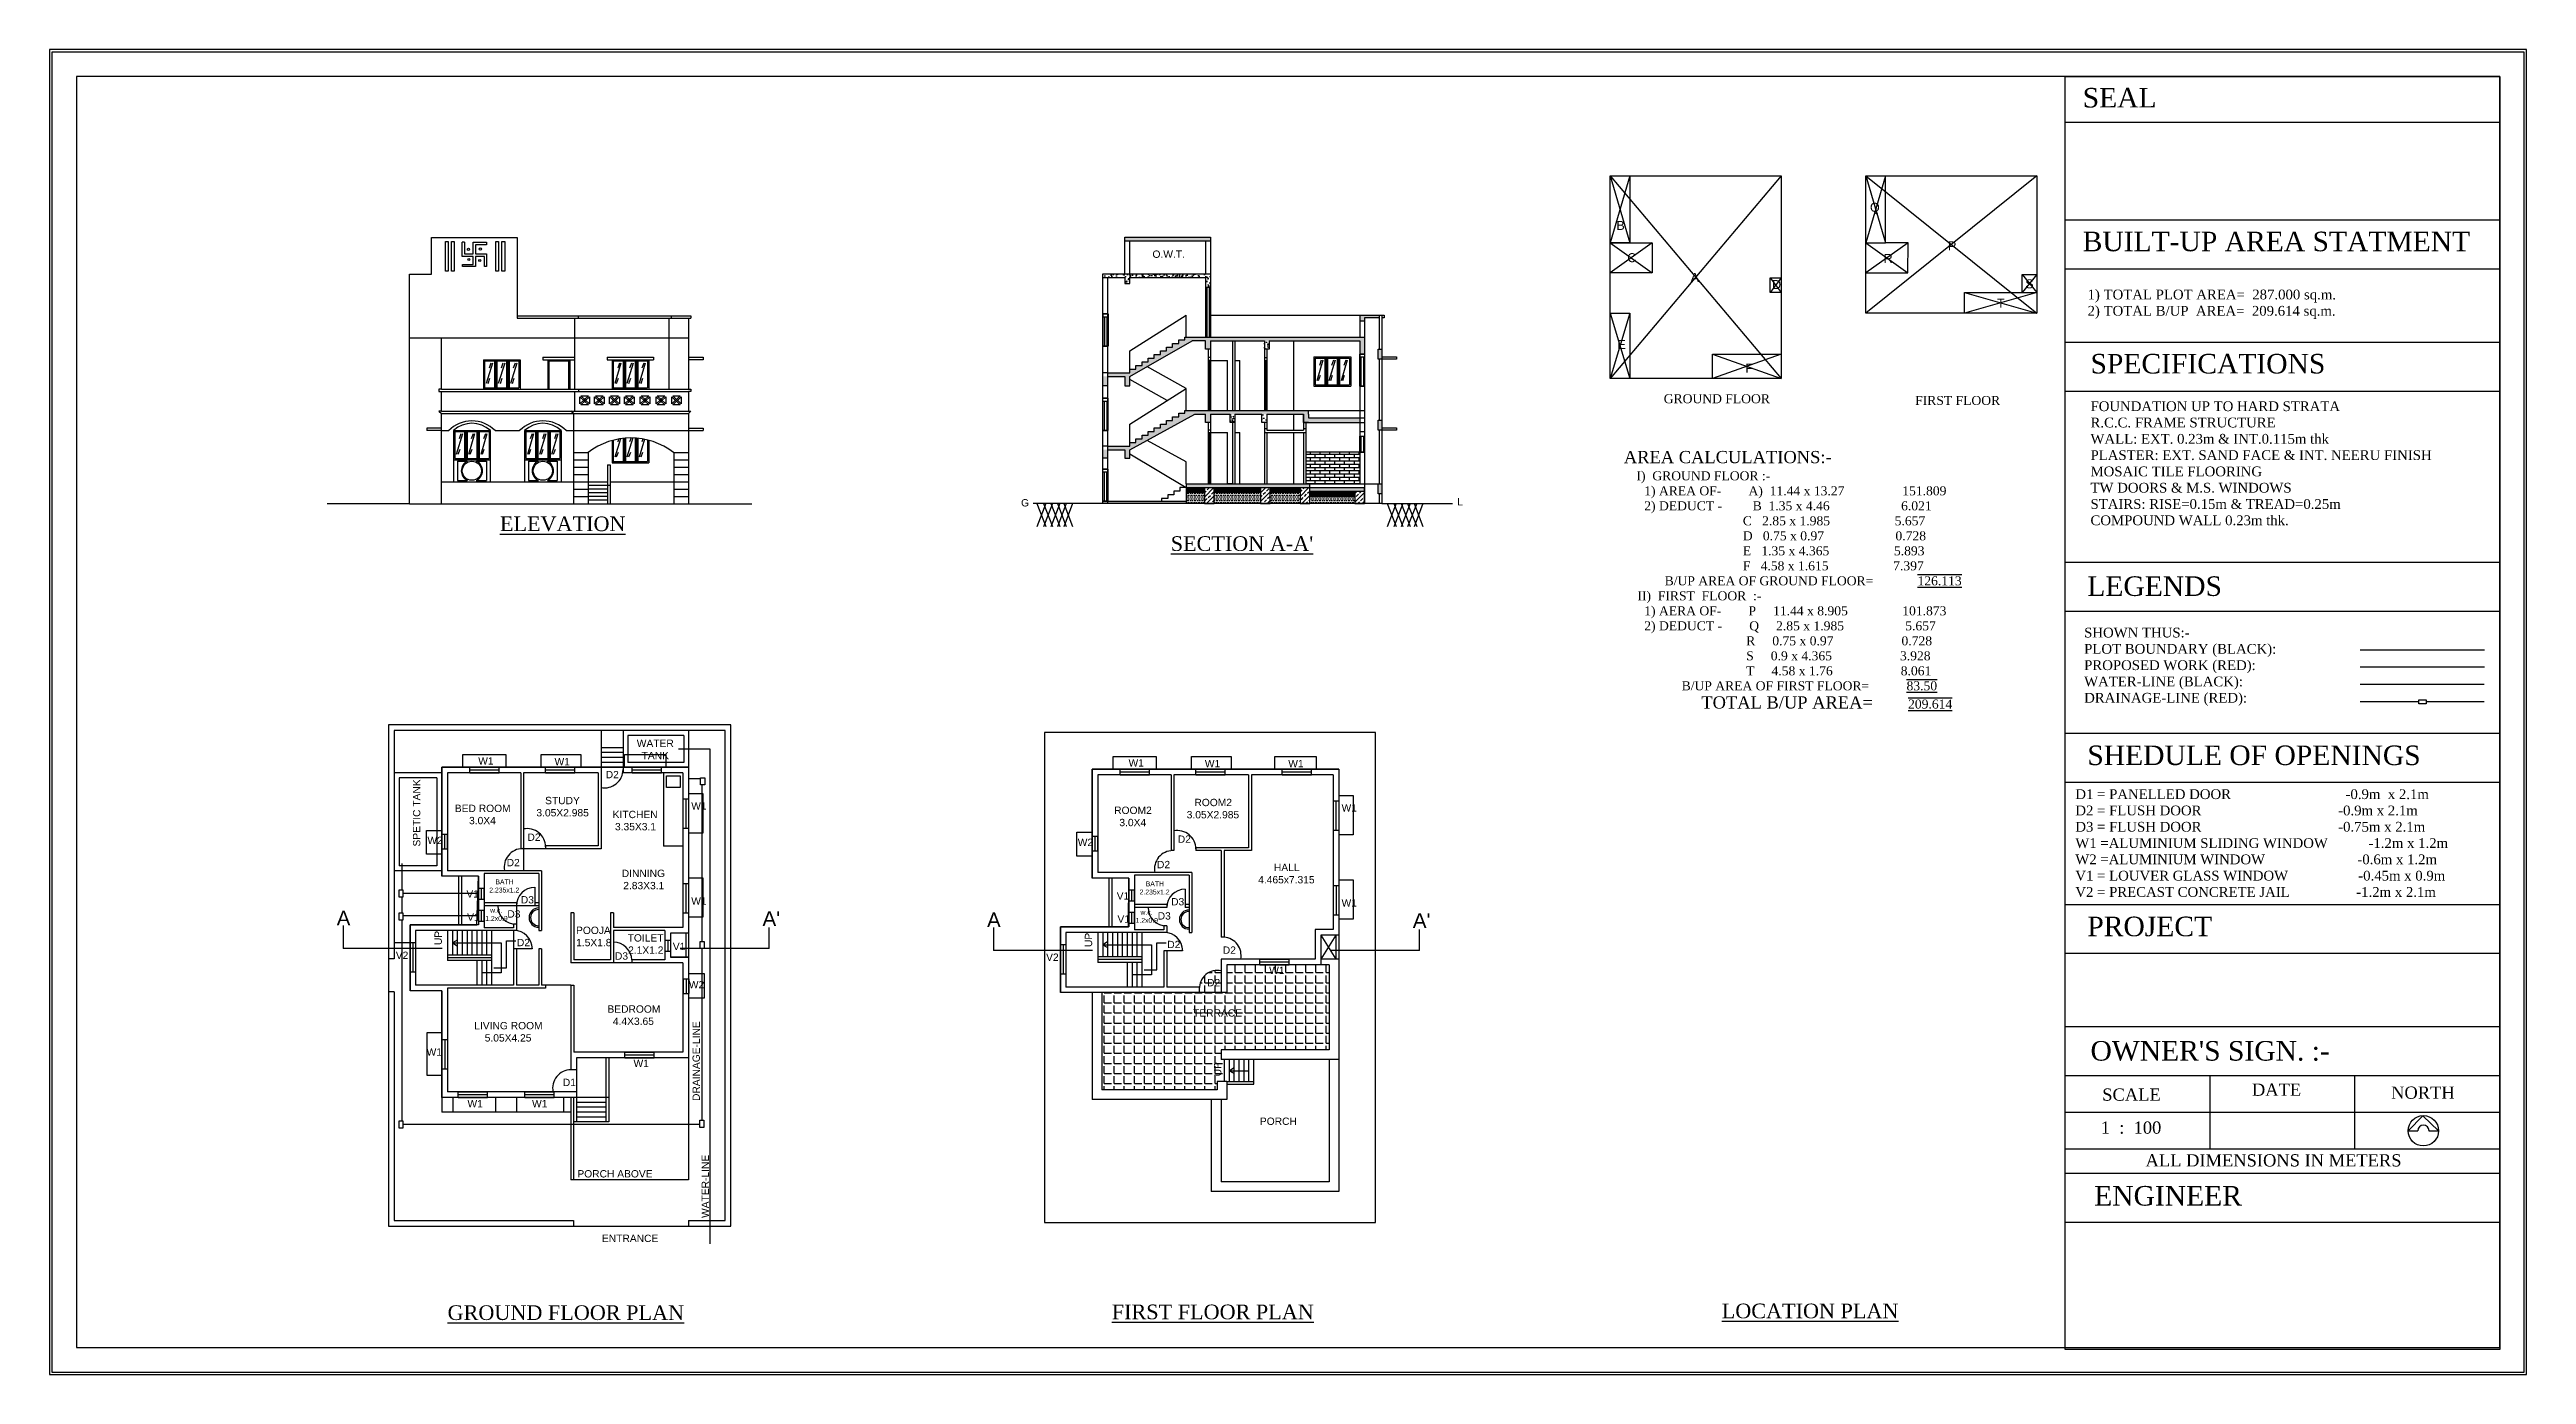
# Model space of a CAD drawing. Header units: inches. Extents: x -5145 to -5044, y 5307 to 5361.
import ezdxf

# ---------------------------------------------------------------- set-up
doc = ezdxf.new("R2010")
doc.units = ezdxf.units.IN
doc.header["$MEASUREMENT"] = 0
doc.linetypes.add('ACAD_ISO02W100', pattern=[15, 12, -3])
doc.linetypes.add('ACAD_ISO08W100', pattern=[36, 24, -3, 6, -3])
doc.layers.add('Layer1', color=10, linetype='Continuous', lineweight=25)
doc.styles.get("Standard").update_dxf_attribs({"font": 'arial.ttf'})
pattern_1 = [(50, (-5270.7485, 5328.673), (7.1726, -0.62752), [0.75, -8.25]), (355, (-5270.7485, 5328.673), (-1.3875, 7.52192), [0.6, -6.6]), (100.4514, (-5270.151, 5328.621), (5.7851, 6.8944), [0.6374, -7.01142]), (46.184, (-5270.7485, 5330.673), (10.6724, -1.6552), [1.125, -12.375]), (96.6356, (-5269.859, 5330.535), (9.3466, 9.7412), [0.9561, -10.51714]), (351.184, (-5270.749, 5330.673), (9.3466, 9.7412), [0.9, -9.9]), (21, (-5269.7485, 5330.173), (5.96907, -4.02619), [0.75, -8.25]), (326, (-5269.7485, 5330.173), (2.43315, 7.2515), [0.6, -6.6]), (71.4514, (-5269.251, 5329.8375), (8.40222, 3.2253), [0.6374, -7.01142]), (37.5, (-5270.7485, 5328.673), (0.1216, 3.32894), [0, -6.52, 0, -6.7, 0, -6.625]), (7.5, (-5270.7485, 5328.673), (2.630695, 3.94412), [0, -3.82, 0, -6.37, 0, -2.525]), (327.5, (-5272.9785, 5328.673), (5.338224, -0.22555), [0, -2.5, 0, -7.8, 0, -10.35]), (317.5, (-5273.9785, 5328.673), (5.83186, 1.00105), [0, -3.25, 0, -5.18, 0, -7.35])]
pattern_2 = [(50, (-5270.74852, 5328.67306), (0.3586301, -0.03137607), [0.0375, -0.4125]), (355, (-5270.74852, 5328.67306), (-0.0693757, 0.3760961), [0.03, -0.33]), (100.45144, (-5270.71863, 5328.67045), (0.2892544, 0.34472), [0.0318701, -0.35057106]), (46.1842, (-5270.7485, 5328.77306), (0.5336207, -0.0827596), [0.05625, -0.61875]), (96.63564, (-5270.70405, 5328.76616), (0.467331, 0.4870593), [0.0478052, -0.5258569]), (351.18416, (-5270.7485, 5328.77306), (0.467331, 0.4870593), [0.045, -0.495]), (21, (-5270.69852, 5328.74806), (0.29845353, -0.20130945), [0.0375, -0.4125]), (326, (-5270.69852, 5328.74806), (0.1216577, 0.362575), [0.03, -0.33]), (71.45144, (-5270.67365, 5328.7313), (0.4201112, 0.1612656), [0.0318701, -0.35057106]), (37.5, (-5270.74852, 5328.67306), (0.00607993, 0.16644693), [0, -0.326, 0, -0.335, 0, -0.33125]), (7.5, (-5270.74852, 5328.67306), (0.13153477, 0.19720586), [0, -0.191, 0, -0.3185, 0, -0.12625]), (327.5, (-5270.86002, 5328.67306), (0.26691122, -0.01127744), [0, -0.125, 0, -0.39, 0, -0.5175]), (317.5, (-5270.91002, 5328.67306), (0.29159308, 0.0500525), [0, -0.1625, 0, -0.259, 0, -0.3675])]

msp = doc.modelspace()

# ---------------------------------------------------------------- texts
at = {"attachment_point": 1}
for s, width, heights, insert, char_height in [('{\\fBatang|b0|i0|c0|p18;SEAL }', 12.4274, [0], (-5062.37, 5359.13), 0.8), ('\\pi3.2121;Q', 6.7832, [0.812], (-5074.28, 5354.43), 0.3681), ('\\pi3.2526;B', 6.7832, [0.812], (-5084.69, 5353.69), 0.3681), ('\\pi2.7565;O.W.T.', 6.7832, [0], (-5103.16, 5352.48), 0.3), ('\\pi3.2511;P', 6.7832, [0.812], (-5071.13, 5352.85), 0.3681), ('{\\fBatang|b0|i0|c0|p18;BUILT-UP AREA STATMENT }', 18.0709, [0], (-5062.37, 5353.25), 0.8), ('\\pi3.2289;C', 6.7832, [0.812], (-5084.22, 5352.37), 0.3681), ('\\pi3.2197;A', 6.7832, [0.812], (-5081.62, 5351.56), 0.3681), ('\\pi3.2294;R', 6.7832, [0.812], (-5073.74, 5352.34), 0.3681), ('\\pi3.2394;D', 6.7832, [0.812], (-5078.31, 5351.27), 0.3681), ('\\pi3.2457;T', 6.7832, [0.812], (-5069.12, 5350.51), 0.3681), ('\\pi3.2451;S', 6.7832, [0.812], (-5067.96, 5351.3), 0.3681), ('{\\fBatang|b0|i0|c0|p18;1) TOTAL PLOT AREA=  287.000 sq.m.\\P2) TOTAL B/UP  AREA=  209.614 sq.m.}', 18.0709, [0], (-5062.17, 5350.88), 0.4), ('\\pi3.2542;E', 6.7832, [0.812], (-5084.65, 5348.82), 0.3681), ('\\pi3.2674;F', 6.7832, [0.812], (-5079.43, 5347.85), 0.3681), ('{\\fBatang|b0|i0|c0|p18;SPECIFICATIONS}', 18.0709, [0], (-5062.05, 5348.25), 0.8), ('\\pi4.1808;{\\fBatang|b0|i0|c0|p18;GROUND FLOOR }', 12.4274, [0], (-5083.68, 5346.6), 0.3681), ('\\pi4.5297;{\\fBatang|b0|i0|c0|p18;FIRST FLOOR }', 12.4274, [0], (-5073.75, 5346.53), 0.3681), ('{\\fBatang|b0|i0|c0|p18;FOUNDATION UP TO HARD STRATA\\PR.C.C. FRAME STRUCTURE\\PWALL: EXT. 0.23m & INT.0.115m thk\\PPLASTER: EXT. SAND FACE & INT. NEERU FINISH\\PMOSAIC TILE FLOORING\\PTW DOORS & M.S. WINDOWS\\PSTAIRS: RISE=0.15m & TREAD=0.25m\\PCOMPOUND WALL 0.23m thk.}', 18.0709, [0], (-5062.05, 5346.31), 0.4), ('\\pi3.2528;G', 6.7832, [0.812], (-5109.03, 5342.31), 0.3), ('\\pi3.2979;L', 6.7832, [0.812], (-5091.24, 5342.35), 0.3), ('\\pi3.7759;{\\fBatang|b0|i0|c0|p18;\\LELEVATION}', 12.4274, [0], (-5130.86, 5341.6), 0.6), ("\\pi3.302;{\\fBatang|b0|i0|c0|p18;\\LSECTION A-A'}", 12.4274, [0], (-5102.96, 5340.79), 0.6), ('{\\fBatang|b0|i0|c0|p18;LEGENDS}', 18.0709, [0], (-5062.18, 5339.15), 0.8), ('{\\fBatang|b0|i0|c0|p18;SHOWN THUS:-\\PPLOT BOUNDARY (BLACK):\\PPROPOSED WORK (RED):\\PWATER-LINE (BLACK):\\PDRAINAGE-LINE (RED):}', 18.0709, [0], (-5062.31, 5337.05), 0.4), ('\\pi2.6402;WATER\\P\\pi2.838;TANK', 6.7832, [0.812], (-5124.13, 5332.47), 0.3), ('{\\fBatang|b0|i0|c0|p18;SHEDULE OF OPENINGS}', 18.0709, [0], (-5062.18, 5332.23), 0.8), ('\\pi3.1183;W1', 6.7832, [0.812], (-5131.09, 5331.75), 0.3), ('\\pi3.1183;W1', 6.7832, [0.812], (-5127.97, 5331.72), 0.3), ('\\pi3.1509;D2', 6.7832, [0.812], (-5125.91, 5331.19), 0.3), ('\\pi3.1183;W1', 6.7832, [0.812], (-5104.5, 5331.67), 0.3), ('\\pi3.1183;W1', 6.7832, [0.812], (-5101.38, 5331.64), 0.3), ('\\pi3.1183;W1', 6.7832, [0.812], (-5097.97, 5331.64), 0.3), ('\\pi2.6924;STUDY\\P\\pi2.3368;3.05X2.985', 6.7832, [0], (-5127.93, 5330.13), 0.3), ('{\\fBatang|b0|i0|c0|p18;D1 = PANELLED DOOR                               -0.9m  x 2.1m\\PD2 = FLUSH DOOR                                     -0.9m x 2.1m                                             \\PD3 = FLUSH DOOR                                     -0.75m x 2.1m                    \\PW1 =ALUMINIUM SLIDING WINDOW           -1.2m x 1.2m                            \\PW2 =ALUMINIUM WINDOW                         -0.6m x 1.2m                                 \\PV1 = LOUVER GLASS WINDOW                   -0.45m x 0.9m                               \\PV2 = PRECAST CONCRETE JAIL                  -1.2m x 2.1m                                   }', 18.0709, [0], (-5062.67, 5330.44), 0.4), ('\\pi2.2818;BED ROOM\\P\\pi2.8629;3.0X4', 6.7832, [0], (-5131.21, 5329.81), 0.3), ('\\pi2.5044;KITCHEN\\P\\pi2.5999;3.35X3.1', 6.7832, [0], (-5124.98, 5329.56), 0.3), ('\\pi3.1183;W1', 6.7832, [0.812], (-5122.38, 5329.91), 0.3), ('\\pi2.6507;ROOM2\\P\\pi2.8629;3.0X4', 6.7832, [0], (-5104.62, 5329.73), 0.3), ('\\pi2.6507;ROOM2\\P\\pi2.3368;3.05X2.985', 6.7832, [0], (-5101.34, 5330.05), 0.3), ('\\pi3.1183;W1', 6.7832, [0.812], (-5095.79, 5329.83), 0.3), ('\\pi3.0909;W2', 6.7832, [0.812], (-5133.14, 5328.5), 0.3), ('\\pi3.1509;D2', 6.7832, [0.812], (-5129.11, 5328.63), 0.3), ('\\pi3.0909;W2', 6.7832, [0.812], (-5106.55, 5328.42), 0.3), ('\\pi3.1509;D2', 6.7832, [0.812], (-5102.52, 5328.55), 0.3), ('\\pi3.1509;D2', 6.7832, [0.812], (-5129.96, 5327.59), 0.3), ('\\pi2.5361;DINNING\\P\\pi2.5973;2.83X3.1', 6.7832, [0], (-5124.64, 5327.15), 0.3), ('\\pi3.1509;D2', 6.7832, [0.812], (-5103.37, 5327.51), 0.3), ('\\pi2.8917;HALL\\P\\pi2.2491;4.465x7.315', 6.7832, [0.812], (-5098.33, 5327.39), 0.3), ('\\pi3.1747;V1', 6.7832, [0.812], (-5131.63, 5326.31), 0.3), ('\\pi3.0405;BATH\\P\\pi2.7894;2.235x1.2', 6.7832, [0], (-5130.31, 5326.75), 0.2), ('\\pi3.1494;D3', 6.7832, [0.812], (-5129.38, 5326.07), 0.3), ('\\pi3.1747;V1', 6.7832, [0.812], (-5105.04, 5326.23), 0.3), ('\\pi3.0405;BATH\\P\\pi2.7894;2.235x1.2', 6.7832, [0], (-5103.72, 5326.67), 0.2), ('\\pi3.1114;A', 6.7832, [0.812], (-5136.87, 5325.47), 0.6), ('\\pi3.1747;V1', 6.7832, [0.812], (-5131.6, 5325.36), 0.3), ('\\pi3.1558;w.c.\\P\\pi2.9547;1.2x0.9', 6.7832, [0], (-5130.64, 5325.59), 0.2), ('\\pi3.1494;D3', 6.7832, [0.812], (-5129.93, 5325.49), 0.3), ('\\pi3.1183;W1', 6.7832, [0.812], (-5122.38, 5326.02), 0.3), ("\\pi3.0517;A'", 6.7832, [0.812], (-5119.4, 5325.45), 0.6), ('\\pi3.1114;A', 6.7832, [0.812], (-5110.28, 5325.4), 0.6), ('\\pi3.1747;V1', 6.7832, [0.812], (-5105.01, 5325.28), 0.3), ('\\pi3.1558;w.c.\\P\\pi2.9547;1.2x0.9', 6.7832, [0], (-5104.05, 5325.51), 0.2), ('\\pi3.1494;D3', 6.7832, [0.812], (-5103.34, 5325.41), 0.3), ('\\pi3.1494;D3', 6.7832, [0.812], (-5102.79, 5325.99), 0.3), ('\\pi3.1183;W1', 6.7832, [0.812], (-5095.79, 5325.94), 0.3), ("\\pi3.0517;A'", 6.7832, [0.812], (-5092.81, 5325.37), 0.6), ('{\\fBatang|b0|i0|c0|p18;PROJECT}', 18.0709, [0], (-5062.18, 5325.23), 0.8), ('\\pi3.1509;D2', 6.7832, [0.812], (-5129.54, 5324.32), 0.3), ('\\pi2.6971;POOJA\\P\\pi2.7012;1.5X1.8', 6.7832, [0], (-5126.67, 5324.82), 0.3), ('\\pi2.6672;TOILET\\P\\pi2.6864;2.1X1.2', 6.7832, [0], (-5124.53, 5324.51), 0.3), ('\\pi3.1747;V1', 6.7832, [0.812], (-5123.19, 5324.16), 0.3), ('\\pi3.1509;D2', 6.7832, [0.812], (-5102.95, 5324.24), 0.3), ('\\pi3.1472;V2', 6.7832, [0.812], (-5134.49, 5323.8), 0.3), ('\\pi3.1494;D3', 6.7832, [0.812], (-5125.53, 5323.77), 0.3), ('\\pi3.1472;V2', 6.7832, [0.812], (-5107.9, 5323.72), 0.3), ('\\pi3.1509;D2', 6.7832, [0.812], (-5100.68, 5324.01), 0.3), ('\\pi3.1183;W1', 6.7832, [0.812], (-5098.75, 5323.18), 0.3), ('\\pi3.0909;W2', 6.7832, [0.812], (-5122.45, 5322.6), 0.3), ('\\pi3.1509;D2', 6.7832, [0.812], (-5101.32, 5322.68), 0.3), ('\\pi2.34;BEDROOM\\P\\pi2.5637;4.4X3.65', 6.7832, [0], (-5125.03, 5321.6), 0.3), ('\\pi2.4065;TERRACE', 6.7832, [0.812], (-5101.15, 5321.44), 0.3), ('\\pi2.0256;LIVING ROOM\\P\\pi2.4532;5.05X4.25', 6.7832, [0], (-5130.16, 5320.92), 0.3), ("{\\fBatang|b0|i0|c0|p18;OWNER'S SIGN. :-}", 18.0709, [0], (-5062.05, 5320.14), 0.8), ('\\pi3.1183;W1', 6.7832, [0.812], (-5133.2, 5319.84), 0.3), ('\\pi3.1183;W1', 6.7832, [0.812], (-5124.74, 5319.38), 0.3), ('\\pi3.1784;D1', 6.7832, [0.812], (-5127.69, 5318.6), 0.3), ('{\\fBatang|b0|i0|c0|p18;SCALE}', 2.4026, [0], (-5061.57, 5318.2), 0.5), ('{\\fBatang|b0|i0|c0|p18;DATE }', 2.4026, [0], (-5055.45, 5318.4), 0.5), ('{\\fBatang|b0|i0|c0|p18;NORTH}', 2.4026, [0], (-5049.76, 5318.28), 0.5), ('\\pi3.1183;W1', 6.7832, [0.812], (-5131.53, 5317.73), 0.3), ('\\pi3.1183;W1', 6.7832, [0.812], (-5128.89, 5317.73), 0.3), ('\\pi2.6679;PORCH ', 6.7832, [0.812], (-5098.68, 5317.01), 0.3), ('{\\fBatang|b0|i0|c0|p18;1  :  100}', 3.0681, [0], (-5061.63, 5316.85), 0.5), ('{\\fBatang|b0|i0|c0|p18;ALL DIMENSIONS IN METERS}', 11.7754, [0], (-5059.8, 5315.51), 0.5), ('\\pi1.882;PORCH ABOVE', 6.7832, [0.812], (-5125.8, 5314.86), 0.3), ('{\\fBatang|b0|i0|c0|p18;ENGINEER}', 18.0709, [0], (-5061.9, 5314.21), 0.8), ('\\pi2.2668;ENTRANCE', 6.7832, [0.812], (-5125.18, 5312.22), 0.3), ('\\pi1.6349;{\\fBatang|b0|i0|c0|p18;\\LGROUND FLOOR PLAN}', 12.4274, [0], (-5130.86, 5309.33), 0.6), ('\\pi2.2035;{\\fBatang|b0|i0|c0|p18;\\LFIRST FLOOR PLAN}', 12.4274, [0], (-5104.27, 5309.36), 0.6), ('\\pi2.7621;{\\fBatang|b0|i0|c0|p18;\\LLOCATION PLAN}', 12.4274, [0], (-5079.89, 5309.4), 0.6)]:
    msp.add_mtext_dynamic_manual_height_columns(s, width=width, gutter_width=1, heights=heights, dxfattribs=dict(at, insert=insert, char_height=char_height))
note = msp.add_mtext_dynamic_manual_height_columns('{\\fBatang|b0|i0|c0|p18;AREA CALCULATIONS:-\\P  \\H0.7362x; I)  GROUND FLOOR :- \\P      1) AREA OF-        A)  11.44 x 13.27                 151.809\\P      2) DEDUCT -         B  1.35 x 4.46                     6.021\\P                                   C   2.85 x 1.985                   5.657  \\P                                   D   0.75 x 0.97                     0.728  \\P                                   E   1.35 x 4.365                   5.893\\P                                   F   4.58 x 1.615                   7.397\\P            B/UP AREA OF GROUND FLOOR=             \\L\\O126.113\\l\\o                                                \\P    II)  FIRST  FLOOR  :- \\P      1) AERA OF-        P     11.44 x 8.905                101.873\\P      2) DEDUCT -        Q     2.85 x 1.985                  5.657\\P                                    R     0.75 x 0.97                    0.728\\P                                    S     0.9 x 4.365                    3.928\\P                                    T     4.58 x 1.76                    8.061\\P                 B/UP AREA OF FIRST FLOOR=           \\L\\O83.50\\l\\o\\P                \\H1.3583x;     TOTAL B/UP AREA= \\H0.7362x;         \\L\\O209.614\\fArial|b0|i0|c0|p34;\\l\\o\\P\\P}', width=14.7073, gutter_width=1, heights=[12.71, 0], dxfattribs=dict(insert=(-5081.13, 5344.28), char_height=0.5, attachment_point=1))
for column, words in zip(note.columns.linked_columns, ['      ']):
    column.text = words
at = {"char_height": 0.3, "attachment_point": 1, "rotation": 90}
for s, insert in [('\\pi2.0275;SPETIC TANK', (-5130.64, 5326.07)), ('\\pi3.1261;UP', (-5129.76, 5320.94)), ('\\pi3.1261;UP', (-5103.17, 5320.86)), ('\\pi1.7889;DRAINAGE-LINE', (-5119.21, 5315.9)), ('\\pi3.1261;UP', (-5097.89, 5315.57)), ('\\pi2.1131;WATER-LINE', (-5118.84, 5310.79))]:
    msp.add_mtext_dynamic_manual_height_columns(s, width=6.7832, gutter_width=1, heights=[0.812], dxfattribs=dict(at, insert=insert))

# ---------------------------------------------------------------- hatches: boundary and pattern name
at = {"lineweight": -2}
h = msp.add_hatch(dxfattribs=at)
h.set_pattern_fill('AR-CONC', color=256, scale=0.05)
h.set_pattern_definition(pattern_2)
h.paths.add_polyline_path([(-5091.73, 5349.73), (-5091.13, 5349.73), (-5091.13, 5349.83), (-5091.93, 5349.83), (-5091.93, 5349.59), (-5091.73, 5349.59)])
h.paths.add_polyline_path([(-5094.03, 5345.93), (-5099.03, 5345.93), (-5099.08, 5345.93), (-5099.08, 5345.83), (-5099.33, 5345.83), (-5099.33, 5345.68), (-5099.58, 5345.68), (-5099.58, 5345.53), (-5099.83, 5345.53), (-5099.83, 5345.38), (-5100.08, 5345.38), (-5100.08, 5345.23), (-5100.33, 5345.23), (-5100.33, 5345.08), (-5100.58, 5345.08), (-5100.58, 5344.93), (-5100.83, 5344.93), (-5100.83, 5344.78), (-5101.08, 5344.78), (-5101.08, 5344.63), (-5101.33, 5344.63), (-5101.33, 5344.48), (-5101.33, 5344.48), (-5102.23, 5344.48), (-5102.23, 5344.33), (-5101.53, 5344.33), (-5101.53, 5343.98), (-5101.33, 5343.98), (-5101.33, 5344.33), (-5098.67, 5345.78), (-5098.23, 5345.78), (-5098.23, 5345.44), (-5098.03, 5345.44), (-5098.03, 5345.78), (-5097.23, 5345.78), (-5097.23, 5345.78), (-5097.03, 5345.78), (-5097.03, 5345.78), (-5095.93, 5345.78), (-5095.93, 5345.78), (-5095.73, 5345.78), (-5095.73, 5345.78), (-5094.23, 5345.78), (-5094.23, 5345.44), (-5091.93, 5345.44), (-5091.93, 5345.63), (-5094.03, 5345.63), (-5094.03, 5345.78)])
h.paths.add_polyline_path([(-5091.03, 5348.44), (-5091.17, 5348.44), (-5091.17, 5348.03), (-5091.03, 5348.03)])
h.paths.add_polyline_path([(-5091.03, 5345.54), (-5091.17, 5345.54), (-5091.17, 5345.13), (-5091.03, 5345.13)])
h.paths.add_polyline_path([(-5091.03, 5342.93), (-5091.17, 5342.93), (-5091.17, 5342.52), (-5091.03, 5342.52)])
h.paths.add_polyline_path([(-5093.97, 5342.93), (-5099.03, 5342.93), (-5099.03, 5342.78), (-5093.97, 5342.78)])
h.paths.add_polyline_path([(-5091.73, 5342.78), (-5093.97, 5342.78), (-5093.97, 5342.63), (-5091.73, 5342.63)])
h.paths.add_polyline_path([(-5099.03, 5342.23), (-5102.23, 5342.23), (-5102.23, 5342.23), (-5102.23, 5342.13), (-5099.03, 5342.13)])
h.paths.add_polyline_path([(-5102.23, 5342.23), (-5102.43, 5342.23), (-5102.43, 5342.13), (-5102.23, 5342.13)])
h.paths.add_polyline_path([(-5102.23, 5344.33), (-5102.43, 5344.33), (-5102.43, 5343.98), (-5102.23, 5343.98)])
h.paths.add_polyline_path([(-5102.23, 5347.33), (-5102.43, 5347.33), (-5102.43, 5346.94), (-5102.23, 5346.94)])
h.paths.add_polyline_path([(-5098.03, 5353.03), (-5101.53, 5353.03), (-5101.53, 5352.88), (-5098.03, 5352.88)])
h = msp.add_hatch(dxfattribs=at)
h.set_pattern_fill('AR-CONC', color=256)
h.set_pattern_definition(pattern_1)
h.paths.add_polyline_path([(-5098.03, 5351.53), (-5102.43, 5351.53), (-5102.43, 5351.38), (-5101.53, 5351.38), (-5101.53, 5351.13), (-5101.33, 5351.13), (-5101.33, 5351.38), (-5098.23, 5351.38), (-5098.23, 5350.98), (-5098.03, 5350.98)])
h = msp.add_hatch(dxfattribs=at)
h.set_pattern_fill('AR-CONC', color=256)
h.set_pattern_definition(pattern_1)
h.paths.add_polyline_path([(-5098.03, 5351.53), (-5102.43, 5351.53), (-5102.43, 5351.38), (-5101.53, 5351.38), (-5101.53, 5351.13), (-5101.33, 5351.13), (-5101.33, 5351.38), (-5098.23, 5351.38), (-5098.23, 5350.98), (-5098.03, 5350.98)])
h = msp.add_hatch(dxfattribs=at)
h.set_pattern_fill('AR-CONC', color=256, scale=0.05)
h.set_pattern_definition(pattern_2)
h.paths.add_polyline_path([(-5098.03, 5351.53), (-5102.43, 5351.53), (-5102.43, 5351.38), (-5101.53, 5351.38), (-5101.53, 5351.13), (-5101.33, 5351.13), (-5101.33, 5351.38), (-5098.23, 5351.38), (-5098.23, 5350.98), (-5098.03, 5350.98)])
h = msp.add_hatch(dxfattribs=at)
h.set_pattern_fill('AR-CONC', color=256, scale=0.05)
h.set_pattern_definition(pattern_2)
h.paths.add_polyline_path([(-5101.33, 5347.33), (-5098.78, 5348.78), (-5098.23, 5348.78), (-5098.23, 5348.44), (-5098.03, 5348.44), (-5098.03, 5348.78), (-5095.83, 5348.78), (-5095.83, 5348.78), (-5095.63, 5348.78), (-5091.93, 5348.78), (-5091.93, 5348.24), (-5091.73, 5348.24), (-5091.73, 5348.93), (-5099.03, 5348.93), (-5099.08, 5348.93), (-5099.08, 5348.83), (-5099.33, 5348.83), (-5099.33, 5348.68), (-5099.58, 5348.68), (-5099.58, 5348.53), (-5099.83, 5348.53), (-5099.83, 5348.38), (-5100.08, 5348.38), (-5100.08, 5348.23), (-5100.33, 5348.23), (-5100.33, 5348.08), (-5100.58, 5348.08), (-5100.58, 5347.93), (-5100.83, 5347.93), (-5100.83, 5347.78), (-5101.08, 5347.78), (-5101.08, 5347.63), (-5101.33, 5347.63), (-5101.33, 5347.48), (-5102.23, 5347.48), (-5102.23, 5347.33), (-5101.53, 5347.33), (-5101.53, 5346.94), (-5101.33, 5346.94)])
h = msp.add_hatch(dxfattribs=at)
h.set_pattern_fill('AR-CONC', color=256, scale=0.05)
h.set_pattern_definition(pattern_2)
h.paths.add_polyline_path([(-5097.03, 5345.78), (-5097.23, 5345.78), (-5097.23, 5345.44), (-5097.03, 5345.44)])
h.paths.add_polyline_path([(-5095.73, 5345.78), (-5095.93, 5345.78), (-5095.93, 5345.44), (-5095.73, 5345.44)])
h.paths.add_polyline_path([(-5095.63, 5348.78), (-5095.83, 5348.78), (-5095.83, 5348.44), (-5095.63, 5348.44)])
h = msp.add_hatch(dxfattribs=at)
h.set_pattern_fill('AR-BRSTD', color=256, scale=0.05)
h.set_pattern_definition([(0, (-5270.74852, 5328.67306), (0, 0.13335), []), (90, (-5270.74852, 5328.67306), (-0.2, 0.13335), [0.13335, -0.13335])])
h.paths.add_polyline_path([(-5091.93, 5344.23), (-5094.13, 5344.23), (-5094.13, 5342.93), (-5091.93, 5342.93)])
h = msp.add_hatch(dxfattribs=at)
h.set_pattern_fill('EARTH', color=256, scale=0.5)
h.set_pattern_definition([(0, (-5270.74852, 5328.67306), (0.125, 0.125), [0.125, -0.125]), (0, (-5270.74852, 5328.71994), (0.125, 0.125), [0.125, -0.125]), (0, (-5270.74852, 5328.76681), (0.125, 0.125), [0.125, -0.125]), (90, (-5270.7329, 5328.78244), (-0.125, 0.125), [0.125, -0.125]), (90, (-5270.68602, 5328.78244), (-0.125, 0.125), [0.125, -0.125]), (90, (-5270.63915, 5328.78244), (-0.125, 0.125), [0.125, -0.125])])
h.paths.add_polyline_path([(-5095.99, 5342.78), (-5097.88, 5342.78), (-5097.88, 5342.6), (-5095.99, 5342.6)])
h.paths.add_polyline_path([(-5094.37, 5342.78), (-5095.59, 5342.78), (-5095.59, 5342.6), (-5094.37, 5342.6)])
h.paths.add_polyline_path([(-5098.28, 5342.78), (-5099.03, 5342.78), (-5099.03, 5342.6), (-5098.28, 5342.6)])
h.paths.add_polyline_path([(-5092.13, 5342.63), (-5093.97, 5342.63), (-5093.97, 5342.41), (-5092.13, 5342.41)])
h = msp.add_hatch(dxfattribs=at)
h.set_pattern_fill('MUDST', color=256, scale=0.3)
h.set_pattern_definition([(0, (-5270.74852, 5328.67306), (0.15, 0.075), [0.075, -0.075, 0, -0.075, 0, -0.075])])
h.paths.add_polyline_path([(-5098.28, 5342.6), (-5099.03, 5342.6), (-5099.03, 5342.13), (-5098.28, 5342.13)])
h.paths.add_polyline_path([(-5095.99, 5342.6), (-5097.88, 5342.6), (-5097.88, 5342.13), (-5095.99, 5342.13)])
h.paths.add_polyline_path([(-5094.37, 5342.6), (-5095.59, 5342.6), (-5095.59, 5342.13), (-5094.37, 5342.13)])
h.paths.add_polyline_path([(-5092.13, 5342.41), (-5093.97, 5342.41), (-5093.97, 5342.13), (-5092.13, 5342.13)])
h = msp.add_hatch(dxfattribs=at)
h.set_pattern_fill('ANSI33', color=256)
h.set_pattern_definition([(45, (-5270.74852, 5328.67306), (-0.1767767, 0.1767767), []), (45, (-5270.57174, 5328.67306), (-0.1767767, 0.1767767), [0.125, -0.0625])])
h.paths.add_polyline_path([(-5095.59, 5342.78), (-5095.99, 5342.78), (-5095.99, 5342.13), (-5095.59, 5342.13)])
h.paths.add_polyline_path([(-5093.97, 5342.78), (-5094.37, 5342.78), (-5094.37, 5342.13), (-5093.97, 5342.13)])
h.paths.add_polyline_path([(-5091.73, 5342.63), (-5092.13, 5342.63), (-5092.13, 5342.13), (-5091.73, 5342.13)])
h.paths.add_polyline_path([(-5097.88, 5342.78), (-5098.28, 5342.78), (-5098.28, 5342.13), (-5097.88, 5342.13)])
h = msp.add_hatch()
h.set_pattern_fill('ANGLE', color=256, scale=1.5)
h.set_pattern_definition([(0, (-5179.10756, 5325.82724), (0, 0.4125), [0.3, -0.1125]), (90, (-5179.10756, 5325.82724), (-0.4125, 3e-17), [0.3, -0.1125])])
h.paths.add_polyline_path([(-5102.47, 5322.12), (-5102.47, 5318.15), (-5097.76, 5318.15), (-5097.76, 5318.48), (-5097.46, 5318.48), (-5097.46, 5319.38), (-5097.59, 5319.38), (-5097.59, 5319.78), (-5093.18, 5319.78), (-5093.18, 5323.26), (-5094.82, 5323.26), (-5094.82, 5323.26), (-5096.02, 5323.26), (-5097.36, 5323.26), (-5097.36, 5322.12), (-5097.59, 5322.12), (-5097.59, 5323.02, 0.473734), (-5098.49, 5322.28), (-5098.49, 5322.12)])
h.paths.add_polyline_path([(-5098.27, 5322.22), (-5097.59, 5322.22), (-5097.59, 5322.83), (-5098.27, 5322.83)], flags=24)
h.paths.add_polyline_path([(-5095.71, 5322.72), (-5094.94, 5322.72), (-5094.94, 5323.34), (-5095.71, 5323.34)], flags=9)
h.paths.add_polyline_path([(-5098.83, 5320.97), (-5096.67, 5320.97), (-5096.67, 5321.59), (-5098.83, 5321.59)], flags=24)
h.paths.add_polyline_path([(-5097.43, 5318.59), (-5097.43, 5319.32), (-5098.05, 5319.32), (-5098.05, 5318.59)], flags=25)

# ---------------------------------------------------------------- linework, layer by layer
for p, q in [((-5063.09, 5357.73), (-5045.32, 5357.73)), ((-5063.09, 5353.73), (-5045.32, 5353.73)), ((-5063.09, 5351.73), (-5045.32, 5351.73)), ((-5063.09, 5348.73), (-5045.32, 5348.73)), ((-5063.09, 5346.73), (-5045.32, 5346.73)), ((-5063.09, 5339.73), (-5045.32, 5339.73)), ((-5063.09, 5337.73), (-5045.32, 5337.73)), ((-5051.03, 5336.14), (-5045.94, 5336.14)), ((-5131.64, 5333.07), (-5131.64, 5312.57)), ((-5117.64, 5333.07), (-5131.64, 5333.07)), ((-5131.41, 5332.84), (-5131.41, 5327.11)), ((-5117.87, 5332.84), (-5131.41, 5332.84)), ((-5122.95, 5332.84), (-5122.95, 5328.01)), ((-5122.05, 5332.84), (-5122.05, 5331.11)), ((-5121.85, 5332.64), (-5121.85, 5331.54)), ((-5119.57, 5332.64), (-5121.85, 5332.64)), ((-5119.57, 5332.64), (-5119.57, 5331.54)), ((-5119.37, 5332.64), (-5119.38, 5332.64)), ((-5119.37, 5332.84), (-5119.37, 5323.57)), ((-5117.87, 5312.8), (-5117.87, 5332.84)), ((-5117.64, 5312.57), (-5117.64, 5333.07)), ((-5104.82, 5332.76), (-5104.82, 5327.03)), ((-5091.28, 5332.76), (-5104.82, 5332.76)), ((-5091.28, 5312.72), (-5091.28, 5332.76)), ((-5063.09, 5332.73), (-5045.32, 5332.73)), ((-5129.46, 5331.34), (-5129.46, 5326.88)), ((-5122.95, 5331.34), (-5129.46, 5331.34)), ((-5128.32, 5331.34), (-5127.12, 5331.34)), ((-5128.32, 5331.11), (-5128.32, 5331.34)), ((-5128.32, 5331.23), (-5127.12, 5331.23)), ((-5127.12, 5331.11), (-5127.12, 5331.34)), ((-5125.22, 5331.34), (-5124.02, 5331.34)), ((-5125.22, 5331.11), (-5125.22, 5331.34)), ((-5125.22, 5331.23), (-5124.02, 5331.23)), ((-5124.02, 5331.11), (-5124.02, 5331.34)), ((-5122.05, 5332.14), (-5122.95, 5332.14)), ((-5122.05, 5331.94), (-5122.95, 5331.94)), ((-5122.05, 5331.74), (-5122.95, 5331.74)), ((-5122.05, 5331.54), (-5122.95, 5331.54)), ((-5122.05, 5331.34), (-5122.95, 5331.34)), ((-5119.37, 5331.34), (-5122.05, 5331.34)), ((-5119.57, 5331.54), (-5121.85, 5331.54)), ((-5121.68, 5331.34), (-5120.48, 5331.34)), ((-5121.68, 5331.11), (-5121.68, 5331.34)), ((-5121.68, 5331.23), (-5120.48, 5331.23)), ((-5120.48, 5331.11), (-5120.48, 5331.34)), ((-5119.37, 5331.54), (-5119.38, 5331.54)), ((-5102.87, 5331.26), (-5102.87, 5326.8)), ((-5096.36, 5331.26), (-5102.87, 5331.26)), ((-5101.73, 5331.26), (-5100.53, 5331.26)), ((-5101.73, 5331.03), (-5101.73, 5331.26)), ((-5101.73, 5331.15), (-5100.53, 5331.15)), ((-5100.53, 5331.03), (-5100.53, 5331.26)), ((-5098.63, 5331.03), (-5098.63, 5331.26)), ((-5098.63, 5331.26), (-5097.43, 5331.26)), ((-5098.63, 5331.15), (-5097.43, 5331.15)), ((-5097.43, 5331.03), (-5097.43, 5331.26)), ((-5095.46, 5331.26), (-5096.36, 5331.26)), ((-5092.78, 5331.26), (-5095.46, 5331.26)), ((-5095.1, 5331.26), (-5093.9, 5331.26)), ((-5095.1, 5331.03), (-5095.1, 5331.26)), ((-5095.1, 5331.15), (-5093.9, 5331.15)), ((-5093.9, 5331.03), (-5093.9, 5331.26)), ((-5092.78, 5331.26), (-5092.78, 5323.49)), ((-5129.46, 5331.11), (-5131.41, 5331.11)), ((-5131.21, 5330.91), (-5131.21, 5327.31)), ((-5129.66, 5330.91), (-5131.21, 5330.91)), ((-5129.66, 5330.91), (-5129.66, 5327.31)), ((-5129.23, 5331.11), (-5129.23, 5327.11)), ((-5126.23, 5331.11), (-5129.23, 5331.11)), ((-5128.32, 5331.11), (-5127.12, 5331.11)), ((-5126.23, 5331.11), (-5126.23, 5328.01)), ((-5123.07, 5331.11), (-5126.12, 5331.11)), ((-5126.12, 5331.11), (-5126.12, 5327.11)), ((-5125.22, 5331.11), (-5124.02, 5331.11)), ((-5123.07, 5331.11), (-5123.07, 5328.12)), ((-5119.6, 5331.11), (-5122.05, 5331.11)), ((-5121.68, 5331.11), (-5120.48, 5331.11)), ((-5120.4, 5331.11), (-5120.4, 5328.11)), ((-5119.6, 5331.11), (-5119.6, 5324.78)), ((-5102.64, 5331.03), (-5102.64, 5327.03)), ((-5099.64, 5331.03), (-5102.64, 5331.03)), ((-5101.73, 5331.03), (-5100.53, 5331.03)), ((-5099.64, 5331.03), (-5099.64, 5327.93)), ((-5099.53, 5331.03), (-5099.53, 5327.93)), ((-5096.48, 5331.03), (-5099.53, 5331.03)), ((-5098.63, 5331.03), (-5097.43, 5331.03)), ((-5096.48, 5331.03), (-5096.48, 5328.05)), ((-5096.36, 5331.03), (-5096.36, 5327.93)), ((-5093.01, 5331.03), (-5096.36, 5331.03)), ((-5095.1, 5331.03), (-5093.9, 5331.03)), ((-5093.01, 5331.03), (-5093.01, 5324.7)), ((-5063.09, 5330.73), (-5045.32, 5330.73)), ((-5119.61, 5330.05), (-5119.61, 5328.85)), ((-5119.61, 5330.05), (-5119.38, 5330.05)), ((-5119.49, 5330.05), (-5119.49, 5328.85)), ((-5119.38, 5330.05), (-5119.38, 5328.85)), ((-5093.02, 5329.97), (-5093.02, 5328.77)), ((-5093.02, 5329.97), (-5092.79, 5329.97)), ((-5092.9, 5329.97), (-5092.9, 5328.77)), ((-5092.79, 5329.97), (-5092.79, 5328.77)), ((-5129.47, 5328.6), (-5129.47, 5328)), ((-5129.47, 5328.6), (-5129.24, 5328.6)), ((-5129.35, 5328.6), (-5129.35, 5328)), ((-5129.24, 5328.6), (-5129.24, 5328)), ((-5125.22, 5328.12), (-5125.22, 5328.01)), ((-5123.07, 5328.12), (-5125.22, 5328.12)), ((-5119.6, 5328.11), (-5120.4, 5328.11)), ((-5119.61, 5328.85), (-5119.38, 5328.85)), ((-5102.88, 5328.52), (-5102.88, 5327.92)), ((-5102.88, 5328.52), (-5102.65, 5328.52)), ((-5102.76, 5328.52), (-5102.76, 5327.92)), ((-5102.65, 5328.52), (-5102.65, 5327.92)), ((-5093.02, 5328.77), (-5092.79, 5328.77)), ((-5131.41, 5327.11), (-5131.41, 5323.5)), ((-5129.46, 5327.11), (-5131.41, 5327.11)), ((-5129.66, 5327.31), (-5131.21, 5327.31)), ((-5129.47, 5328), (-5129.24, 5328)), ((-5125.38, 5327.11), (-5129.23, 5327.11)), ((-5126.12, 5328.01), (-5126.23, 5328.01)), ((-5122.95, 5328.01), (-5126.12, 5328.01)), ((-5125.38, 5327.11), (-5125.38, 5324.66)), ((-5102.88, 5327.92), (-5102.65, 5327.92)), ((-5099.53, 5327.93), (-5099.64, 5327.93)), ((-5098.63, 5328.05), (-5098.63, 5327.93)), ((-5096.48, 5328.05), (-5098.63, 5328.05)), ((-5097.59, 5327.93), (-5098.63, 5327.93)), ((-5097.59, 5327.93), (-5097.59, 5324.39)), ((-5097.47, 5327.93), (-5097.47, 5324.39)), ((-5096.36, 5327.93), (-5097.47, 5327.93)), ((-5127.96, 5326.88), (-5129.46, 5326.88)), ((-5128.78, 5326.88), (-5128.78, 5324.89)), ((-5128.66, 5326.88), (-5128.66, 5324.89)), ((-5127.97, 5326.4), (-5127.97, 5325.95)), ((-5127.97, 5326.4), (-5127.74, 5326.4)), ((-5127.96, 5326.88), (-5127.96, 5324.89)), ((-5127.85, 5326.4), (-5127.85, 5325.95)), ((-5127.74, 5326.4), (-5127.74, 5325.95)), ((-5127.73, 5326.99), (-5127.73, 5324.77)), ((-5125.5, 5326.99), (-5127.73, 5326.99)), ((-5125.66, 5326.43), (-5125.66, 5325.67)), ((-5125.5, 5326.99), (-5125.5, 5324.66)), ((-5119.6, 5326.59), (-5119.6, 5325.39)), ((-5119.6, 5326.59), (-5119.37, 5326.59)), ((-5119.48, 5326.59), (-5119.48, 5325.39)), ((-5119.37, 5326.59), (-5119.37, 5325.39)), ((-5104.82, 5327.03), (-5104.82, 5320.4)), ((-5101.37, 5326.8), (-5102.87, 5326.8)), ((-5098.79, 5327.03), (-5102.64, 5327.03)), ((-5102.19, 5326.8), (-5102.19, 5324.81)), ((-5102.07, 5326.8), (-5102.07, 5324.81)), ((-5101.38, 5326.32), (-5101.38, 5325.87)), ((-5101.38, 5326.32), (-5101.15, 5326.32)), ((-5101.37, 5326.8), (-5101.37, 5324.81)), ((-5101.26, 5326.32), (-5101.26, 5325.87)), ((-5101.15, 5326.32), (-5101.15, 5325.87)), ((-5101.14, 5326.92), (-5101.14, 5324.69)), ((-5098.91, 5326.92), (-5101.14, 5326.92)), ((-5099.07, 5326.35), (-5099.07, 5325.6)), ((-5098.91, 5326.92), (-5098.91, 5324.58)), ((-5098.79, 5327.03), (-5098.79, 5324.58)), ((-5093.01, 5326.51), (-5093.01, 5325.31)), ((-5093.01, 5326.51), (-5092.78, 5326.51)), ((-5092.89, 5326.51), (-5092.89, 5325.31)), ((-5092.78, 5326.51), (-5092.78, 5325.31)), ((-5127.97, 5325.95), (-5127.74, 5325.95)), ((-5127.97, 5325.49), (-5127.97, 5325.04)), ((-5127.97, 5325.49), (-5127.74, 5325.49)), ((-5127.85, 5325.49), (-5127.85, 5325.04)), ((-5127.74, 5325.49), (-5127.74, 5325.04)), ((-5126.41, 5325.79), (-5127.73, 5325.79)), ((-5125.66, 5325.67), (-5127.73, 5325.67)), ((-5126.41, 5325.79), (-5126.41, 5325.67)), ((-5126.41, 5325.67), (-5126.41, 5324.66)), ((-5125.5, 5325.79), (-5125.66, 5325.79)), ((-5125.5, 5325.67), (-5125.66, 5325.67)), ((-5124.18, 5325.38), (-5124.18, 5323.34)), ((-5124.06, 5325.38), (-5124.18, 5325.38)), ((-5124.06, 5325.38), (-5124.06, 5323.46)), ((-5122.56, 5325.38), (-5122.56, 5323.46)), ((-5122.44, 5325.38), (-5122.56, 5325.38)), ((-5122.44, 5325.38), (-5122.44, 5324.78)), ((-5119.6, 5325.39), (-5119.37, 5325.39)), ((-5101.38, 5325.87), (-5101.15, 5325.87)), ((-5101.38, 5325.41), (-5101.38, 5324.96)), ((-5101.38, 5325.41), (-5101.15, 5325.41)), ((-5101.26, 5325.41), (-5101.26, 5324.96)), ((-5101.15, 5325.41), (-5101.15, 5324.96)), ((-5099.82, 5325.72), (-5101.14, 5325.72)), ((-5099.82, 5325.6), (-5101.14, 5325.6)), ((-5099.82, 5325.72), (-5099.82, 5325.6)), ((-5098.91, 5325.72), (-5099.07, 5325.72)), ((-5098.91, 5325.6), (-5099.07, 5325.6)), ((-5093.01, 5325.31), (-5092.78, 5325.31)), ((-5063.09, 5325.73), (-5045.32, 5325.73)), ((-5131.41, 5324.17), (-5130.54, 5324.17)), ((-5130.77, 5324.17), (-5130.77, 5322.97)), ((-5127.96, 5324.89), (-5130.76, 5324.89)), ((-5130.76, 5324.89), (-5130.76, 5322.2)), ((-5130.65, 5324.17), (-5130.65, 5322.97)), ((-5130.54, 5324.17), (-5130.54, 5322.97)), ((-5130.53, 5324.66), (-5130.53, 5322.43)), ((-5126.41, 5324.66), (-5130.53, 5324.66)), ((-5129.23, 5324.66), (-5129.23, 5323.43)), ((-5129.03, 5324.66), (-5129.03, 5323.66)), ((-5129.03, 5324.16), (-5127.04, 5324.16)), ((-5128.83, 5324.66), (-5128.83, 5323.66)), ((-5128.63, 5324.66), (-5128.63, 5323.66)), ((-5128.43, 5324.66), (-5128.43, 5323.66)), ((-5128.23, 5324.66), (-5128.23, 5323.66)), ((-5128.03, 5324.66), (-5128.03, 5323.66)), ((-5127.97, 5325.04), (-5127.74, 5325.04)), ((-5127.83, 5324.66), (-5127.83, 5323.66)), ((-5126.53, 5324.77), (-5127.73, 5324.77)), ((-5127.63, 5324.66), (-5127.63, 5323.66)), ((-5127.43, 5324.66), (-5127.43, 5323.43)), ((-5127.04, 5324.16), (-5127.04, 5322.93)), ((-5126.82, 5323.13), (-5126.82, 5324.24)), ((-5126.82, 5324.24), (-5126.43, 5324.24)), ((-5126.53, 5324.92), (-5126.53, 5324.77)), ((-5126.41, 5324.92), (-5126.53, 5324.92)), ((-5126.53, 5324.66), (-5126.53, 5322.43)), ((-5125.5, 5324.66), (-5125.38, 5324.66)), ((-5119.6, 5324.78), (-5122.44, 5324.78)), ((-5122.44, 5324.66), (-5122.44, 5323.34)), ((-5120.34, 5324.66), (-5122.44, 5324.66)), ((-5120.34, 5324.66), (-5120.34, 5323.46)), ((-5120.34, 5324.27), (-5120.11, 5324.27)), ((-5120.34, 5324.27), (-5120.34, 5323.82)), ((-5120.22, 5324.27), (-5120.22, 5323.82)), ((-5120.11, 5324.55), (-5120.11, 5323.57)), ((-5119.37, 5324.55), (-5120.11, 5324.55)), ((-5120.11, 5324.27), (-5120.11, 5323.82)), ((-5119.49, 5324.55), (-5119.49, 5323.57)), ((-5104.18, 5324.09), (-5104.18, 5322.89)), ((-5104.18, 5324.09), (-5103.95, 5324.09)), ((-5101.37, 5324.81), (-5104.17, 5324.81)), ((-5104.17, 5324.81), (-5104.17, 5322.12)), ((-5104.06, 5324.09), (-5104.06, 5322.89)), ((-5103.95, 5324.09), (-5103.95, 5322.89)), ((-5103.94, 5324.58), (-5103.94, 5322.35)), ((-5099.82, 5324.58), (-5103.94, 5324.58)), ((-5102.64, 5324.58), (-5102.64, 5323.35)), ((-5102.44, 5324.58), (-5102.44, 5323.58)), ((-5102.44, 5324.08), (-5100.45, 5324.08)), ((-5102.24, 5324.58), (-5102.24, 5323.58)), ((-5102.04, 5324.58), (-5102.04, 5323.58)), ((-5101.84, 5324.58), (-5101.84, 5323.58)), ((-5101.64, 5324.58), (-5101.64, 5323.58)), ((-5101.44, 5324.58), (-5101.44, 5323.58)), ((-5101.38, 5324.96), (-5101.15, 5324.96)), ((-5101.24, 5324.58), (-5101.24, 5323.58)), ((-5099.94, 5324.69), (-5101.14, 5324.69)), ((-5101.04, 5324.58), (-5101.04, 5323.58)), ((-5100.84, 5324.58), (-5100.84, 5323.35)), ((-5100.45, 5324.08), (-5100.45, 5322.85)), ((-5100.23, 5323.05), (-5100.23, 5324.16)), ((-5100.23, 5324.16), (-5099.84, 5324.16)), ((-5099.94, 5324.85), (-5099.94, 5324.69)), ((-5099.82, 5324.85), (-5099.94, 5324.85)), ((-5099.82, 5324.85), (-5099.82, 5324.58)), ((-5098.91, 5324.58), (-5098.79, 5324.58)), ((-5097.47, 5324.39), (-5097.59, 5324.39)), ((-5093.75, 5324.7), (-5093.75, 5323.49)), ((-5093.01, 5324.7), (-5093.75, 5324.7)), ((-5093.52, 5324.47), (-5093.52, 5323.49)), ((-5092.78, 5324.47), (-5093.52, 5324.47)), ((-5092.9, 5324.47), (-5093.52, 5323.49)), ((-5093.52, 5324.47), (-5092.9, 5323.49)), ((-5092.9, 5324.47), (-5092.9, 5323.49)), ((-5131.41, 5323.5), (-5131.64, 5323.5)), ((-5127.43, 5323.66), (-5129.23, 5323.66)), ((-5127.43, 5323.55), (-5129.23, 5323.55)), ((-5127.43, 5323.43), (-5129.23, 5323.43)), ((-5128.03, 5323.43), (-5128.03, 5322.43)), ((-5127.83, 5323.43), (-5127.83, 5322.43)), ((-5127.63, 5323.43), (-5127.63, 5322.43)), ((-5127.43, 5323.43), (-5127.43, 5322.43)), ((-5127.33, 5323.13), (-5126.82, 5323.13)), ((-5125.76, 5323.91), (-5126.53, 5323.91)), ((-5126.41, 5323.91), (-5126.41, 5322.43)), ((-5125.5, 5323.91), (-5125.5, 5322.43)), ((-5125.38, 5323.91), (-5125.5, 5323.91)), ((-5125.38, 5323.91), (-5125.38, 5322.43)), ((-5122.44, 5323.34), (-5124.18, 5323.34)), ((-5122.56, 5323.46), (-5124.06, 5323.46)), ((-5119.6, 5323.34), (-5122.44, 5323.34)), ((-5121.69, 5323.46), (-5121.69, 5323.34)), ((-5120.34, 5323.46), (-5121.69, 5323.46)), ((-5120.34, 5323.82), (-5120.11, 5323.82)), ((-5119.37, 5323.57), (-5120.11, 5323.57)), ((-5119.6, 5323.34), (-5119.6, 5319.69)), ((-5119.37, 5323.57), (-5119.37, 5319.46)), ((-5100.84, 5323.58), (-5102.64, 5323.58)), ((-5100.84, 5323.47), (-5102.64, 5323.47)), ((-5100.84, 5323.35), (-5102.64, 5323.35)), ((-5101.44, 5323.35), (-5101.44, 5322.35)), ((-5101.24, 5323.35), (-5101.24, 5322.35)), ((-5101.04, 5323.35), (-5101.04, 5322.35)), ((-5100.84, 5323.35), (-5100.84, 5322.35)), ((-5100.74, 5323.05), (-5100.23, 5323.05)), ((-5099.94, 5323.83), (-5099.94, 5322.35)), ((-5099.17, 5323.83), (-5099.94, 5323.83)), ((-5099.82, 5323.83), (-5099.82, 5322.35)), ((-5097.59, 5323.49), (-5097.59, 5323.26)), ((-5093.75, 5323.49), (-5097.59, 5323.49)), ((-5097.59, 5323.26), (-5097.59, 5322.12)), ((-5095.85, 5323.26), (-5097.36, 5323.26)), ((-5097.36, 5323.26), (-5097.36, 5322.12)), ((-5096.02, 5323.49), (-5094.82, 5323.49)), ((-5096.02, 5323.26), (-5096.02, 5323.49)), ((-5096.02, 5323.38), (-5094.82, 5323.38)), ((-5096.02, 5323.26), (-5094.82, 5323.26)), ((-5093.18, 5323.26), (-5095.85, 5323.26)), ((-5094.82, 5323.26), (-5094.82, 5323.49)), ((-5092.78, 5323.49), (-5093.52, 5323.49)), ((-5093.18, 5323.26), (-5093.18, 5319.78)), ((-5092.78, 5323.49), (-5092.78, 5319.38)), ((-5063.09, 5323.73), (-5045.32, 5323.73)), ((-5131.41, 5322.16), (-5131.64, 5322.16)), ((-5131.41, 5322.16), (-5131.41, 5312.8)), ((-5130.77, 5322.97), (-5130.54, 5322.97)), ((-5129.46, 5322.2), (-5130.76, 5322.2)), ((-5126.53, 5322.43), (-5130.53, 5322.43)), ((-5129.46, 5322.2), (-5129.46, 5317.23)), ((-5129.23, 5322.31), (-5129.23, 5318.06)), ((-5125.22, 5322.31), (-5129.23, 5322.31)), ((-5127.04, 5322.93), (-5127.83, 5322.93)), ((-5125.5, 5322.43), (-5126.41, 5322.43)), ((-5124.18, 5322.43), (-5125.38, 5322.43)), ((-5125.22, 5322.43), (-5125.22, 5322.31)), ((-5124.18, 5322.43), (-5124.18, 5318.96)), ((-5124.18, 5322.43), (-5124.06, 5322.43)), ((-5124.06, 5322.43), (-5124.06, 5319.69)), ((-5119.59, 5322.69), (-5119.59, 5322.09)), ((-5119.59, 5322.69), (-5119.36, 5322.69)), ((-5119.59, 5322.09), (-5119.36, 5322.09)), ((-5119.47, 5322.69), (-5119.47, 5322.09)), ((-5119.36, 5322.69), (-5119.36, 5322.09)), ((-5104.18, 5322.89), (-5103.95, 5322.89)), ((-5098.49, 5322.12), (-5104.17, 5322.12)), ((-5099.94, 5322.35), (-5103.94, 5322.35)), ((-5102.87, 5322.12), (-5102.87, 5317.75)), ((-5102.47, 5322.12), (-5102.47, 5318.15)), ((-5100.45, 5322.85), (-5101.24, 5322.85)), ((-5098.91, 5322.35), (-5099.82, 5322.35)), ((-5098.49, 5322.35), (-5098.91, 5322.35)), ((-5098.49, 5322.35), (-5098.49, 5322.12)), ((-5097.36, 5322.12), (-5097.59, 5322.12)), ((-5129.46, 5320.21), (-5129.23, 5320.21)), ((-5129.46, 5320.21), (-5129.46, 5319.01)), ((-5129.34, 5320.21), (-5129.34, 5319.01)), ((-5129.23, 5320.21), (-5129.23, 5319.01)), ((-5104.82, 5320.94), (-5104.82, 5312.72)), ((-5063.09, 5320.73), (-5045.32, 5320.73)), ((-5129.46, 5319.01), (-5129.23, 5319.01)), ((-5119.6, 5319.69), (-5124.06, 5319.69)), ((-5123.95, 5319.46), (-5123.95, 5318.06)), ((-5119.37, 5319.46), (-5123.95, 5319.46)), ((-5122.75, 5319.46), (-5122.75, 5316.83)), ((-5122.63, 5319.46), (-5122.63, 5316.83)), ((-5121.98, 5319.69), (-5120.78, 5319.69)), ((-5121.98, 5319.46), (-5121.98, 5319.69)), ((-5121.98, 5319.58), (-5120.78, 5319.58)), ((-5121.98, 5319.46), (-5120.78, 5319.46)), ((-5120.78, 5319.46), (-5120.78, 5319.69)), ((-5093.18, 5319.78), (-5097.59, 5319.78)), ((-5097.59, 5319.78), (-5097.59, 5319.38)), ((-5092.78, 5319.38), (-5097.59, 5319.38)), ((-5097.46, 5318.48), (-5097.46, 5319.38)), ((-5097.26, 5318.48), (-5097.26, 5319.38)), ((-5097.06, 5318.48), (-5097.06, 5319.38)), ((-5096.86, 5318.48), (-5096.86, 5319.38)), ((-5096.66, 5318.48), (-5096.66, 5319.38)), ((-5096.46, 5318.48), (-5096.46, 5319.38)), ((-5096.26, 5318.38), (-5096.26, 5319.38)), ((-5093.18, 5319.38), (-5093.18, 5314.38)), ((-5092.78, 5319.38), (-5092.78, 5313.98)), ((-5123.95, 5318.06), (-5129.23, 5318.06)), ((-5128.79, 5318.06), (-5127.59, 5318.06)), ((-5128.79, 5317.83), (-5128.79, 5318.06)), ((-5127.59, 5317.83), (-5127.59, 5318.06)), ((-5126.07, 5318.06), (-5124.87, 5318.06)), ((-5126.07, 5317.83), (-5126.07, 5318.06)), ((-5124.87, 5317.83), (-5124.87, 5318.06)), ((-5123.95, 5318.96), (-5124.18, 5318.96)), ((-5123.95, 5318.06), (-5123.95, 5316.83)), ((-5097.76, 5318.15), (-5102.47, 5318.15)), ((-5097.76, 5318.48), (-5097.76, 5318.15)), ((-5097.36, 5318.48), (-5097.76, 5318.48)), ((-5097.36, 5318.48), (-5097.36, 5317.75)), ((-5097.36, 5318.48), (-5096.26, 5318.48)), ((-5097.36, 5318.38), (-5096.26, 5318.38)), ((-5097.26, 5318.92), (-5096.46, 5318.92)), ((-5063.09, 5318.73), (-5045.32, 5318.73)), ((-5057.17, 5318.73), (-5057.17, 5315.73)), ((-5051.25, 5318.73), (-5051.25, 5315.73)), ((-5123.95, 5317.83), (-5129.46, 5317.83)), ((-5128.79, 5317.95), (-5127.59, 5317.95)), ((-5128.79, 5317.83), (-5127.59, 5317.83)), ((-5126.07, 5317.95), (-5124.87, 5317.95)), ((-5126.07, 5317.83), (-5124.87, 5317.83)), ((-5124.07, 5317.83), (-5124.07, 5314.45)), ((-5122.63, 5317.83), (-5123.95, 5317.83)), ((-5122.75, 5317.63), (-5123.95, 5317.63)), ((-5122.75, 5317.43), (-5123.95, 5317.43)), ((-5122.75, 5317.23), (-5123.95, 5317.23)), ((-5122.75, 5317.03), (-5123.95, 5317.03)), ((-5097.36, 5317.75), (-5102.87, 5317.75)), ((-5098, 5317.75), (-5098, 5313.98)), ((-5097.6, 5317.75), (-5097.6, 5314.38)), ((-5063.09, 5317.23), (-5045.32, 5317.23)), ((-5122.63, 5316.83), (-5124.07, 5316.83)), ((-5063.09, 5315.73), (-5045.32, 5315.73)), ((-5092.78, 5313.98), (-5098, 5313.98)), ((-5093.18, 5314.38), (-5097.6, 5314.38)), ((-5063.09, 5314.73), (-5045.32, 5314.73)), ((-5131.64, 5312.57), (-5117.64, 5312.57)), ((-5131.41, 5312.8), (-5124.07, 5312.8)), ((-5124.07, 5312.8), (-5124.07, 5312.57)), ((-5119.37, 5312.8), (-5117.87, 5312.8)), ((-5104.82, 5312.72), (-5091.28, 5312.72)), ((-5063.09, 5312.73), (-5045.32, 5312.73))]:
    msp.add_line(p, q)
for p, q in [((-5129.88, 5351.51), (-5129.88, 5353.01)), ((-5129.88, 5353.01), (-5126.38, 5353.01)), ((-5128.63, 5352.23), (-5128.63, 5352.82)), ((-5128.54, 5352.82), (-5128.63, 5352.82)), ((-5128.54, 5352.82), (-5128.54, 5352.34)), ((-5128.18, 5352.34), (-5128.18, 5352.82)), ((-5128.18, 5352.82), (-5127.64, 5352.82)), ((-5127.64, 5352.71), (-5128.08, 5352.71)), ((-5128.08, 5352.71), (-5128.08, 5352.34)), ((-5127.64, 5352.82), (-5127.64, 5352.71)), ((-5126.38, 5353.01), (-5126.38, 5349.71)), ((-5101.53, 5351.53), (-5101.53, 5353.03)), ((-5101.53, 5353.03), (-5098.03, 5353.03)), ((-5101.53, 5352.88), (-5098.03, 5352.88)), ((-5101.33, 5351.53), (-5101.33, 5352.88)), ((-5098.23, 5352.88), (-5098.23, 5351.53)), ((-5098.03, 5353.03), (-5098.03, 5348.93)), ((-5130.78, 5342.11), (-5130.78, 5351.51)), ((-5130.78, 5351.51), (-5129.88, 5351.51)), ((-5128.18, 5352.23), (-5128.63, 5352.23)), ((-5128.62, 5351.82), (-5128.62, 5351.91)), ((-5128.62, 5351.91), (-5128.18, 5351.91)), ((-5128.08, 5351.82), (-5128.62, 5351.82)), ((-5128.54, 5352.34), (-5128.18, 5352.34)), ((-5128.18, 5351.91), (-5128.18, 5352.23)), ((-5128.08, 5352.34), (-5127.63, 5352.34)), ((-5127.72, 5352.23), (-5128.08, 5352.23)), ((-5128.08, 5352.23), (-5128.08, 5351.82)), ((-5127.72, 5351.82), (-5127.72, 5352.23)), ((-5127.63, 5351.82), (-5127.72, 5351.82)), ((-5127.63, 5352.34), (-5127.63, 5351.82)), ((-5102.43, 5342.13), (-5102.43, 5351.53)), ((-5102.43, 5351.53), (-5098.03, 5351.53)), ((-5102.43, 5351.38), (-5101.53, 5351.38)), ((-5102.23, 5342.13), (-5102.23, 5351.38)), ((-5101.53, 5351.38), (-5101.53, 5351.13)), ((-5101.53, 5351.13), (-5101.33, 5351.13)), ((-5101.33, 5351.38), (-5098.23, 5351.38)), ((-5101.33, 5351.13), (-5101.33, 5351.38)), ((-5098.23, 5351.38), (-5098.23, 5348.93)), ((-5098.23, 5350.98), (-5098.03, 5350.98)), ((-5098.18, 5350.98), (-5098.18, 5348.93)), ((-5098.08, 5350.98), (-5098.08, 5348.93)), ((-5126.38, 5349.81), (-5119.28, 5349.81)), ((-5126.38, 5349.71), (-5119.28, 5349.71)), ((-5124.03, 5349.71), (-5124.03, 5346.81)), ((-5123.88, 5349.81), (-5123.88, 5349.71)), ((-5120.18, 5349.71), (-5120.18, 5346.81)), ((-5120.08, 5349.81), (-5120.08, 5349.71)), ((-5119.38, 5349.71), (-5119.38, 5348.01)), ((-5119.28, 5349.81), (-5119.28, 5349.71)), ((-5102.22, 5349.89), (-5102.42, 5349.89)), ((-5102.42, 5349.77), (-5102.22, 5349.77)), ((-5102.37, 5349.77), (-5102.37, 5348.57)), ((-5102.27, 5349.77), (-5102.27, 5348.57)), ((-5101.33, 5348.38), (-5099.03, 5349.83)), ((-5099.03, 5348.93), (-5099.03, 5349.83)), ((-5099.03, 5349.83), (-5099.03, 5349.83)), ((-5098.03, 5349.83), (-5090.93, 5349.83)), ((-5091.93, 5349.83), (-5091.93, 5348.93)), ((-5091.73, 5349.59), (-5091.93, 5349.59)), ((-5091.13, 5349.73), (-5091.73, 5349.73)), ((-5091.73, 5349.73), (-5091.73, 5342.13)), ((-5091.13, 5349.83), (-5091.13, 5348.44)), ((-5091.03, 5349.83), (-5091.03, 5342.13)), ((-5090.93, 5349.73), (-5091.03, 5349.73)), ((-5090.93, 5349.83), (-5090.93, 5349.73)), ((-5130.78, 5348.91), (-5119.38, 5348.91)), ((-5129.48, 5346.81), (-5129.48, 5348.91)), ((-5102.42, 5348.57), (-5102.22, 5348.57)), ((-5101.33, 5347.33), (-5098.78, 5348.78)), ((-5101.33, 5347.48), (-5101.33, 5348.38)), ((-5099.03, 5348.93), (-5091.73, 5348.93)), ((-5098.23, 5348.78), (-5098.78, 5348.78)), ((-5098.23, 5348.44), (-5098.23, 5348.78)), ((-5098.03, 5348.44), (-5098.23, 5348.44)), ((-5098.13, 5348.44), (-5098.13, 5345.93)), ((-5098.03, 5348.78), (-5098.03, 5345.93)), ((-5098.03, 5348.78), (-5095.83, 5348.78)), ((-5098.03, 5348.78), (-5098.03, 5348.44)), ((-5097.13, 5348.78), (-5097.13, 5345.93)), ((-5097.03, 5348.78), (-5097.03, 5345.93)), ((-5095.83, 5348.78), (-5095.83, 5345.93)), ((-5095.73, 5348.44), (-5095.73, 5345.93)), ((-5095.63, 5348.78), (-5091.93, 5348.78)), ((-5094.63, 5345.93), (-5094.63, 5348.78)), ((-5091.93, 5348.78), (-5091.93, 5342.93)), ((-5127.76, 5348.01), (-5127.76, 5346.81)), ((-5127.76, 5348.01), (-5126.26, 5348.01)), ((-5127.71, 5347.96), (-5126.31, 5347.96)), ((-5127.71, 5347.96), (-5127.71, 5346.86)), ((-5127.39, 5347.87), (-5127.65, 5347.04)), ((-5127.45, 5347.87), (-5127.53, 5347.67)), ((-5127.31, 5347.96), (-5127.31, 5346.86)), ((-5127.26, 5347.96), (-5127.26, 5346.86)), ((-5127.21, 5347.96), (-5127.21, 5346.86)), ((-5126.89, 5347.87), (-5127.15, 5347.04)), ((-5126.96, 5347.87), (-5127.03, 5347.67)), ((-5126.81, 5347.96), (-5126.81, 5346.86)), ((-5126.76, 5347.96), (-5126.76, 5346.86)), ((-5126.71, 5347.96), (-5126.71, 5346.86)), ((-5126.4, 5347.87), (-5126.65, 5347.04)), ((-5126.46, 5347.87), (-5126.54, 5347.67)), ((-5126.31, 5347.96), (-5126.31, 5346.86)), ((-5126.26, 5348.01), (-5126.26, 5346.81)), ((-5125.33, 5348.11), (-5124.03, 5348.11)), ((-5125.33, 5348.11), (-5125.33, 5348.01)), ((-5125.33, 5348.01), (-5124.03, 5348.01)), ((-5125.13, 5348.01), (-5125.13, 5346.81)), ((-5125.08, 5347.96), (-5124.28, 5347.96)), ((-5125.08, 5347.96), (-5125.08, 5346.81)), ((-5124.28, 5347.96), (-5124.28, 5346.81)), ((-5124.23, 5348.01), (-5124.23, 5346.81)), ((-5124.03, 5348.11), (-5124.03, 5348.01)), ((-5122.7, 5348.11), (-5120.8, 5348.11)), ((-5122.7, 5348.11), (-5122.7, 5348.01)), ((-5122.7, 5348.01), (-5120.8, 5348.01)), ((-5122.5, 5348.01), (-5122.5, 5346.81)), ((-5122.5, 5348.01), (-5121, 5348.01)), ((-5122.45, 5347.96), (-5121.05, 5347.96)), ((-5122.45, 5347.96), (-5122.45, 5346.86)), ((-5122.14, 5347.87), (-5122.39, 5347.04)), ((-5122.2, 5347.87), (-5122.27, 5347.67)), ((-5122.05, 5347.96), (-5122.05, 5346.86)), ((-5122, 5347.96), (-5122, 5346.86)), ((-5121.95, 5347.96), (-5121.95, 5346.86)), ((-5121.64, 5347.87), (-5121.89, 5347.04)), ((-5121.7, 5347.87), (-5121.78, 5347.67)), ((-5121.55, 5347.96), (-5121.55, 5346.86)), ((-5121.5, 5347.96), (-5121.5, 5346.86)), ((-5121.45, 5347.96), (-5121.45, 5346.86)), ((-5121.14, 5347.87), (-5121.39, 5347.04)), ((-5121.2, 5347.87), (-5121.28, 5347.67)), ((-5121.05, 5347.96), (-5121.05, 5346.86)), ((-5121, 5348.01), (-5121, 5346.81)), ((-5120.8, 5348.11), (-5120.8, 5348.01)), ((-5119.38, 5348.11), (-5118.78, 5348.11)), ((-5119.38, 5348.01), (-5119.38, 5346.81)), ((-5118.78, 5348.01), (-5119.38, 5348.01)), ((-5118.78, 5348.11), (-5118.78, 5348.01)), ((-5102.23, 5347.48), (-5102.43, 5347.48)), ((-5102.23, 5347.48), (-5101.33, 5347.48)), ((-5099.03, 5346.83), (-5100.63, 5347.73)), ((-5098.03, 5348.1), (-5098.13, 5348.1)), ((-5098.03, 5347.98), (-5098.13, 5347.98)), ((-5098.08, 5347.98), (-5098.08, 5345.93)), ((-5098.03, 5347.98), (-5097.33, 5347.98)), ((-5097.33, 5345.93), (-5097.33, 5347.98)), ((-5097.03, 5347.98), (-5096.83, 5347.98)), ((-5096.83, 5345.93), (-5096.83, 5347.98)), ((-5095.83, 5348.1), (-5095.73, 5348.1)), ((-5095.83, 5347.98), (-5095.73, 5347.98)), ((-5095.78, 5347.98), (-5095.78, 5345.93)), ((-5093.8, 5348.13), (-5093.8, 5346.93)), ((-5093.8, 5348.13), (-5092.3, 5348.13)), ((-5093.75, 5348.08), (-5092.35, 5348.08)), ((-5093.75, 5348.08), (-5093.75, 5346.98)), ((-5093.44, 5347.99), (-5093.69, 5347.15)), ((-5093.55, 5347.36), (-5093.63, 5347.15)), ((-5093.5, 5347.99), (-5093.57, 5347.78)), ((-5093.35, 5348.08), (-5093.35, 5346.98)), ((-5093.3, 5348.08), (-5093.3, 5346.98)), ((-5093.25, 5348.08), (-5093.25, 5346.98)), ((-5092.94, 5347.99), (-5093.19, 5347.15)), ((-5093.05, 5347.36), (-5093.13, 5347.15)), ((-5093, 5347.99), (-5093.08, 5347.78)), ((-5092.85, 5348.08), (-5092.85, 5346.98)), ((-5092.8, 5348.08), (-5092.8, 5346.98)), ((-5092.75, 5348.08), (-5092.75, 5346.98)), ((-5092.44, 5347.99), (-5092.69, 5347.15)), ((-5092.56, 5347.36), (-5092.63, 5347.15)), ((-5092.5, 5347.99), (-5092.58, 5347.78)), ((-5092.35, 5348.08), (-5092.35, 5346.98)), ((-5092.3, 5348.13), (-5092.3, 5346.93)), ((-5091.73, 5348.24), (-5091.93, 5348.24)), ((-5091.93, 5348.13), (-5091.73, 5348.13)), ((-5091.88, 5348.13), (-5091.88, 5346.93)), ((-5091.78, 5348.13), (-5091.78, 5346.93)), ((-5091.13, 5348.03), (-5091.13, 5345.54)), ((-5091.03, 5348.13), (-5090.43, 5348.13)), ((-5090.43, 5348.03), (-5091.03, 5348.03)), ((-5090.43, 5348.13), (-5090.43, 5348.03)), ((-5129.48, 5346.81), (-5129.58, 5346.81)), ((-5129.58, 5346.81), (-5129.58, 5346.71)), ((-5129.58, 5346.71), (-5129.48, 5346.71)), ((-5129.48, 5346.81), (-5119.38, 5346.81)), ((-5129.48, 5345.91), (-5129.48, 5346.71)), ((-5129.48, 5346.71), (-5119.38, 5346.71)), ((-5127.76, 5346.81), (-5126.26, 5346.81)), ((-5127.71, 5346.86), (-5126.31, 5346.86)), ((-5127.51, 5347.24), (-5127.58, 5347.03)), ((-5127.01, 5347.24), (-5127.08, 5347.03)), ((-5126.51, 5347.24), (-5126.59, 5347.03)), ((-5124.03, 5346.71), (-5124.03, 5345.91)), ((-5123.87, 5346.81), (-5123.87, 5346.71)), ((-5123.46, 5346.53), (-5123.82, 5346.21)), ((-5123.82, 5346.5), (-5123.46, 5346.17)), ((-5123.78, 5346.53), (-5123.42, 5346.21)), ((-5123.42, 5346.5), (-5123.78, 5346.17)), ((-5122.86, 5346.53), (-5123.22, 5346.21)), ((-5123.22, 5346.5), (-5122.86, 5346.17)), ((-5123.18, 5346.53), (-5122.82, 5346.21)), ((-5122.82, 5346.5), (-5123.18, 5346.17)), ((-5122.24, 5346.53), (-5122.6, 5346.21)), ((-5122.6, 5346.5), (-5122.24, 5346.17)), ((-5122.56, 5346.53), (-5122.2, 5346.21)), ((-5122.2, 5346.5), (-5122.56, 5346.17)), ((-5122.5, 5346.81), (-5121, 5346.81)), ((-5122.45, 5346.86), (-5121.05, 5346.86)), ((-5122.25, 5347.24), (-5122.33, 5347.03)), ((-5121.64, 5346.53), (-5121.99, 5346.21)), ((-5121.99, 5346.5), (-5121.64, 5346.17)), ((-5121.95, 5346.53), (-5121.6, 5346.21)), ((-5121.6, 5346.5), (-5121.95, 5346.17)), ((-5121.75, 5347.24), (-5121.83, 5347.03)), ((-5120.99, 5346.53), (-5121.35, 5346.21)), ((-5121.35, 5346.5), (-5120.99, 5346.17)), ((-5121.26, 5347.24), (-5121.33, 5347.03)), ((-5121.31, 5346.53), (-5120.95, 5346.21)), ((-5120.95, 5346.5), (-5121.31, 5346.17)), ((-5120.34, 5346.53), (-5120.69, 5346.21)), ((-5120.69, 5346.5), (-5120.34, 5346.17)), ((-5120.65, 5346.53), (-5120.3, 5346.21)), ((-5120.3, 5346.5), (-5120.65, 5346.17)), ((-5119.71, 5346.53), (-5120.06, 5346.21)), ((-5120.06, 5346.5), (-5119.71, 5346.17)), ((-5120.02, 5346.53), (-5119.67, 5346.21)), ((-5119.67, 5346.5), (-5120.02, 5346.17)), ((-5119.38, 5346.81), (-5119.28, 5346.81)), ((-5119.38, 5346.71), (-5119.38, 5345.91)), ((-5119.28, 5346.71), (-5119.38, 5346.71)), ((-5119.28, 5346.81), (-5119.28, 5346.71)), ((-5102.23, 5346.94), (-5102.43, 5346.94)), ((-5102.23, 5346.44), (-5102.43, 5346.44)), ((-5102.43, 5346.32), (-5102.23, 5346.32)), ((-5102.38, 5346.32), (-5102.38, 5345.12)), ((-5102.27, 5346.32), (-5102.27, 5345.12)), ((-5102.23, 5347.33), (-5101.53, 5347.33)), ((-5101.53, 5347.33), (-5101.53, 5346.94)), ((-5101.53, 5346.94), (-5101.33, 5346.94)), ((-5101.33, 5346.94), (-5101.33, 5347.33)), ((-5099.8, 5346.34), (-5101.33, 5347.2)), ((-5101.33, 5345.38), (-5099.03, 5346.83)), ((-5099.03, 5345.93), (-5099.03, 5346.83)), ((-5093.8, 5346.93), (-5092.3, 5346.93)), ((-5093.75, 5346.98), (-5092.35, 5346.98)), ((-5091.93, 5346.93), (-5091.73, 5346.93)), ((-5129.48, 5345.91), (-5129.58, 5345.91)), ((-5129.58, 5345.91), (-5129.48, 5345.81)), ((-5129.48, 5345.91), (-5119.38, 5345.91)), ((-5129.48, 5342.11), (-5129.48, 5345.81)), ((-5129.48, 5345.81), (-5119.38, 5345.81)), ((-5124.08, 5345.81), (-5124.19, 5345.91)), ((-5124.08, 5345.81), (-5124.08, 5342.11)), ((-5119.38, 5345.91), (-5119.28, 5345.91)), ((-5119.28, 5345.91), (-5119.38, 5345.81)), ((-5119.38, 5345.81), (-5119.38, 5342.11)), ((-5101.33, 5344.33), (-5098.67, 5345.78)), ((-5101.33, 5344.48), (-5101.33, 5345.38)), ((-5099.03, 5345.93), (-5091.73, 5345.93)), ((-5098.67, 5345.78), (-5098.23, 5345.78)), ((-5098.13, 5345.44), (-5098.13, 5342.93)), ((-5098.03, 5345.78), (-5097.23, 5345.78)), ((-5098.03, 5345.44), (-5098.03, 5342.93)), ((-5097.13, 5345.44), (-5097.13, 5342.93)), ((-5097.03, 5345.78), (-5097.03, 5342.93)), ((-5097.03, 5345.78), (-5095.93, 5345.78)), ((-5095.83, 5345.44), (-5095.83, 5342.93)), ((-5095.73, 5345.78), (-5095.73, 5345.13)), ((-5095.73, 5345.78), (-5094.23, 5345.78)), ((-5094.63, 5345.13), (-5094.63, 5345.78)), ((-5094.23, 5345.78), (-5094.23, 5345.13)), ((-5094.23, 5345.44), (-5094.23, 5345.78)), ((-5094.03, 5345.44), (-5094.23, 5345.44)), ((-5094.23, 5345.44), (-5091.73, 5345.44)), ((-5094.13, 5345.44), (-5094.13, 5342.93)), ((-5094.03, 5345.78), (-5094.03, 5345.93)), ((-5094.03, 5345.78), (-5094.03, 5345.63)), ((-5094.03, 5345.63), (-5091.73, 5345.63)), ((-5129.48, 5345.21), (-5130.08, 5345.21)), ((-5130.08, 5345.21), (-5130.08, 5345.11)), ((-5129.48, 5345.11), (-5130.08, 5345.11)), ((-5129.48, 5345.11), (-5129.18, 5345.11)), ((-5128.98, 5345.12), (-5128.98, 5343.01)), ((-5128.98, 5345.11), (-5127.48, 5345.11)), ((-5128.93, 5345.07), (-5127.53, 5345.07)), ((-5128.93, 5345.07), (-5128.93, 5343.97)), ((-5128.62, 5344.98), (-5128.87, 5344.14)), ((-5128.73, 5344.34), (-5128.81, 5344.13)), ((-5128.68, 5344.98), (-5128.75, 5344.77)), ((-5128.53, 5345.07), (-5128.53, 5343.97)), ((-5128.48, 5345.07), (-5128.48, 5343.97)), ((-5128.43, 5345.07), (-5128.43, 5343.97)), ((-5128.12, 5344.98), (-5128.37, 5344.14)), ((-5128.23, 5344.34), (-5128.31, 5344.13)), ((-5128.18, 5344.98), (-5128.26, 5344.77)), ((-5128.03, 5345.07), (-5128.03, 5343.97)), ((-5127.98, 5345.07), (-5127.98, 5343.97)), ((-5127.93, 5345.07), (-5127.93, 5343.97)), ((-5127.62, 5344.98), (-5127.87, 5344.14)), ((-5127.74, 5344.34), (-5127.81, 5344.13)), ((-5127.68, 5344.98), (-5127.76, 5344.77)), ((-5127.53, 5345.07), (-5127.53, 5343.97)), ((-5127.48, 5345.11), (-5127.48, 5343.01)), ((-5127.28, 5345.11), (-5126.28, 5345.11)), ((-5126.08, 5345.12), (-5126.08, 5343.92)), ((-5126.08, 5345.11), (-5124.58, 5345.11)), ((-5126.03, 5345.07), (-5124.63, 5345.07)), ((-5126.03, 5345.07), (-5126.03, 5343.97)), ((-5125.71, 5344.98), (-5125.96, 5344.14)), ((-5125.83, 5344.34), (-5125.9, 5344.13)), ((-5125.77, 5344.98), (-5125.85, 5344.77)), ((-5125.63, 5345.07), (-5125.63, 5343.97)), ((-5125.58, 5345.07), (-5125.58, 5343.97)), ((-5125.53, 5345.07), (-5125.53, 5343.97)), ((-5125.21, 5344.98), (-5125.47, 5344.14)), ((-5125.33, 5344.34), (-5125.4, 5344.13)), ((-5125.28, 5344.98), (-5125.35, 5344.77)), ((-5125.13, 5345.07), (-5125.13, 5343.97)), ((-5125.08, 5345.07), (-5125.08, 5343.97)), ((-5125.03, 5345.07), (-5125.03, 5343.97)), ((-5124.72, 5344.98), (-5124.97, 5344.14)), ((-5124.83, 5344.34), (-5124.91, 5344.13)), ((-5124.78, 5344.98), (-5124.86, 5344.77)), ((-5124.63, 5345.07), (-5124.63, 5343.97)), ((-5124.58, 5345.11), (-5124.58, 5343.92)), ((-5124.38, 5345.11), (-5119.38, 5345.11)), ((-5122.5, 5344.71), (-5122.5, 5343.8)), ((-5122.45, 5344.72), (-5122.45, 5343.85)), ((-5122.16, 5344.78), (-5122.39, 5344.02)), ((-5122.23, 5344.77), (-5122.27, 5344.65)), ((-5122.05, 5344.79), (-5122.05, 5343.85)), ((-5122, 5344.8), (-5122, 5343.85)), ((-5121.95, 5344.8), (-5121.95, 5343.85)), ((-5121.65, 5344.81), (-5121.89, 5344.02)), ((-5121.72, 5344.81), (-5121.78, 5344.65)), ((-5121.55, 5344.81), (-5121.55, 5343.85)), ((-5121.5, 5344.8), (-5121.5, 5343.85)), ((-5121.45, 5344.8), (-5121.45, 5343.85)), ((-5121.17, 5344.76), (-5121.39, 5344.02)), ((-5121.24, 5344.77), (-5121.28, 5344.65)), ((-5121.05, 5344.73), (-5121.05, 5343.85)), ((-5121, 5344.72), (-5121, 5343.8)), ((-5119.38, 5345.21), (-5118.78, 5345.21)), ((-5119.38, 5345.11), (-5118.78, 5345.11)), ((-5118.78, 5345.21), (-5118.78, 5345.11)), ((-5102.43, 5345.12), (-5102.23, 5345.12)), ((-5102.23, 5344.48), (-5102.43, 5344.48)), ((-5102.23, 5344.48), (-5101.33, 5344.48)), ((-5102.23, 5344.33), (-5101.53, 5344.33)), ((-5101.53, 5344.33), (-5101.53, 5343.98)), ((-5101.33, 5343.98), (-5101.33, 5344.33)), ((-5099.03, 5343.83), (-5100.62, 5344.71)), ((-5098.03, 5345.13), (-5098.13, 5345.13)), ((-5098.13, 5345.03), (-5097.33, 5345.03)), ((-5098.08, 5345.03), (-5098.08, 5342.93)), ((-5097.33, 5342.93), (-5097.33, 5345.03)), ((-5097.03, 5345.03), (-5096.83, 5345.03)), ((-5096.83, 5342.93), (-5096.83, 5345.03)), ((-5095.73, 5345.19), (-5095.83, 5345.19)), ((-5095.83, 5345.03), (-5094.13, 5345.03)), ((-5095.73, 5345.13), (-5094.23, 5345.13)), ((-5095.73, 5345.03), (-5095.73, 5342.93)), ((-5094.63, 5342.93), (-5094.63, 5345.03)), ((-5094.13, 5345.19), (-5094.23, 5345.19)), ((-5094.23, 5345.03), (-5094.23, 5342.93)), ((-5091.93, 5345.07), (-5091.73, 5345.07)), ((-5091.88, 5344.89), (-5091.88, 5344.23)), ((-5091.78, 5344.89), (-5091.78, 5344.23)), ((-5091.13, 5345.13), (-5091.13, 5342.93)), ((-5091.03, 5345.23), (-5090.43, 5345.23)), ((-5090.43, 5345.13), (-5091.03, 5345.13)), ((-5090.43, 5345.23), (-5090.43, 5345.13)), ((-5128.98, 5343.92), (-5127.48, 5343.92)), ((-5128.93, 5343.97), (-5127.53, 5343.97)), ((-5128.82, 5343.86), (-5128.82, 5343.07)), ((-5128.82, 5343.86), (-5128.42, 5343.86)), ((-5128.04, 5343.86), (-5127.64, 5343.86)), ((-5127.64, 5343.86), (-5127.64, 5343.07)), ((-5126.08, 5343.92), (-5124.58, 5343.92)), ((-5126.08, 5343.92), (-5126.08, 5343.01)), ((-5126.03, 5343.97), (-5124.63, 5343.97)), ((-5125.92, 5343.86), (-5125.92, 5343.07)), ((-5125.92, 5343.86), (-5125.52, 5343.86)), ((-5125.13, 5343.86), (-5124.74, 5343.86)), ((-5124.74, 5343.86), (-5124.74, 5343.07)), ((-5124.58, 5343.91), (-5124.58, 5343.01)), ((-5124.08, 5344.21), (-5123.48, 5344.21)), ((-5124.08, 5343.91), (-5123.48, 5343.91)), ((-5124.08, 5343.61), (-5123.48, 5343.61)), ((-5124.08, 5343.31), (-5123.48, 5343.31)), ((-5123.48, 5344.21), (-5123.48, 5342.11)), ((-5122.68, 5343.71), (-5122.58, 5343.71)), ((-5122.68, 5343.71), (-5122.68, 5342.11)), ((-5122.58, 5343.71), (-5122.58, 5342.11)), ((-5122.5, 5343.8), (-5121, 5343.8)), ((-5122.45, 5343.85), (-5121.05, 5343.85)), ((-5122.25, 5344.22), (-5122.33, 5344.02)), ((-5121.75, 5344.22), (-5121.83, 5344.02)), ((-5121.26, 5344.22), (-5121.33, 5344.02)), ((-5119.98, 5344.21), (-5119.38, 5344.21)), ((-5119.98, 5344.21), (-5119.98, 5342.11)), ((-5119.98, 5343.91), (-5119.38, 5343.91)), ((-5119.98, 5343.61), (-5119.38, 5343.61)), ((-5119.98, 5343.31), (-5119.38, 5343.31)), ((-5102.23, 5343.98), (-5102.43, 5343.98)), ((-5102.23, 5343.54), (-5102.43, 5343.54)), ((-5102.43, 5343.43), (-5102.23, 5343.43)), ((-5102.38, 5343.43), (-5102.38, 5342.23)), ((-5102.28, 5343.43), (-5102.28, 5342.23)), ((-5101.53, 5343.98), (-5101.33, 5343.98)), ((-5101.33, 5344.16), (-5099.03, 5342.78)), ((-5099.03, 5342.93), (-5099.03, 5343.83)), ((-5091.93, 5344.23), (-5094.13, 5344.23)), ((-5091.93, 5344.23), (-5091.73, 5344.23)), ((-5129.48, 5343.01), (-5122.68, 5343.01)), ((-5128.82, 5343.07), (-5128.42, 5343.07)), ((-5128.05, 5343.07), (-5127.64, 5343.07)), ((-5125.92, 5343.07), (-5125.51, 5343.07)), ((-5125.14, 5343.07), (-5124.74, 5343.07)), ((-5124.08, 5343.01), (-5123.48, 5343.01)), ((-5124.08, 5342.71), (-5123.48, 5342.71)), ((-5124.08, 5342.41), (-5123.48, 5342.41)), ((-5122.58, 5342.86), (-5123.48, 5342.86)), ((-5122.68, 5342.71), (-5123.48, 5342.71)), ((-5122.68, 5342.56), (-5123.48, 5342.56)), ((-5122.68, 5342.41), (-5123.48, 5342.41)), ((-5122.58, 5343.01), (-5119.38, 5343.01)), ((-5119.98, 5343.01), (-5119.38, 5343.01)), ((-5119.98, 5342.71), (-5119.38, 5342.71)), ((-5119.98, 5342.41), (-5119.38, 5342.41)), ((-5099.03, 5342.93), (-5091.03, 5342.93)), ((-5099.03, 5342.93), (-5099.03, 5342.13)), ((-5099.03, 5342.78), (-5091.73, 5342.78)), ((-5099.03, 5342.6), (-5098.28, 5342.6)), ((-5098.28, 5342.78), (-5097.88, 5342.78)), ((-5097.88, 5342.6), (-5095.99, 5342.6)), ((-5097.13, 5342.93), (-5097.33, 5342.93)), ((-5097.03, 5342.93), (-5096.83, 5342.93)), ((-5095.99, 5342.78), (-5095.59, 5342.78)), ((-5095.59, 5342.6), (-5094.37, 5342.6)), ((-5094.37, 5342.78), (-5093.97, 5342.78)), ((-5093.97, 5342.63), (-5091.73, 5342.63)), ((-5093.97, 5342.41), (-5092.13, 5342.41)), ((-5091.13, 5342.52), (-5091.13, 5342.13)), ((-5130.78, 5342.11), (-5134.15, 5342.11)), ((-5130.78, 5342.11), (-5116.78, 5342.11)), ((-5122.68, 5342.26), (-5123.48, 5342.26)), ((-5102.43, 5342.13), (-5105.28, 5342.13)), ((-5105.13, 5342.13), (-5104.76, 5341.19)), ((-5104.76, 5342.13), (-5105.13, 5341.17)), ((-5104.86, 5342.13), (-5104.49, 5341.19)), ((-5104.49, 5342.13), (-5104.86, 5341.17)), ((-5104.56, 5342.13), (-5104.19, 5341.19)), ((-5104.19, 5342.13), (-5104.56, 5341.17)), ((-5104.29, 5342.13), (-5103.93, 5341.19)), ((-5103.93, 5342.13), (-5104.29, 5341.17)), ((-5104.03, 5342.13), (-5103.67, 5341.19)), ((-5103.67, 5342.13), (-5104.03, 5341.17)), ((-5102.43, 5342.23), (-5099.03, 5342.23)), ((-5102.43, 5342.23), (-5102.23, 5342.23)), ((-5091.03, 5342.13), (-5102.43, 5342.13)), ((-5091.73, 5342.13), (-5092.13, 5342.13)), ((-5091.03, 5342.13), (-5088.14, 5342.13)), ((-5090.81, 5342.13), (-5090.44, 5341.19)), ((-5090.44, 5342.13), (-5090.81, 5341.17)), ((-5090.54, 5342.13), (-5090.17, 5341.19)), ((-5090.17, 5342.13), (-5090.54, 5341.17)), ((-5090.23, 5342.13), (-5089.87, 5341.19)), ((-5089.87, 5342.13), (-5090.23, 5341.17)), ((-5089.97, 5342.13), (-5089.6, 5341.19)), ((-5089.6, 5342.13), (-5089.97, 5341.17)), ((-5089.71, 5342.13), (-5089.35, 5341.19)), ((-5089.35, 5342.13), (-5089.71, 5341.17))]:
    msp.add_line(p, q, dxfattribs=at)
at = {"lineweight": 25}
for p, q in [((-5051.03, 5334.74), (-5045.95, 5334.74)), ((-5119.79, 5332.09), (-5118.5, 5332.09)), ((-5118.5, 5332.09), (-5118.5, 5311.84))]:
    msp.add_line(p, q, dxfattribs=at)
at = {"linetype": 'ACAD_ISO02W100'}
for p, q in [((-5128.6, 5331.34), (-5128.6, 5331.86)), ((-5128.6, 5331.86), (-5126.84, 5331.86)), ((-5126.84, 5331.86), (-5126.84, 5331.34)), ((-5125.4, 5331.34), (-5125.4, 5331.86)), ((-5125.4, 5331.86), (-5123.77, 5331.86)), ((-5123.77, 5331.86), (-5123.77, 5331.34)), ((-5121.99, 5331.34), (-5121.99, 5331.86)), ((-5121.99, 5331.86), (-5120.3, 5331.86)), ((-5120.3, 5331.86), (-5120.3, 5331.34)), ((-5102.01, 5331.78), (-5100.25, 5331.78)), ((-5102.01, 5331.26), (-5102.01, 5331.78)), ((-5100.25, 5331.78), (-5100.25, 5331.26)), ((-5098.81, 5331.26), (-5098.81, 5331.78)), ((-5098.81, 5331.78), (-5097.19, 5331.78)), ((-5097.19, 5331.78), (-5097.19, 5331.26)), ((-5095.4, 5331.78), (-5093.71, 5331.78)), ((-5095.4, 5331.26), (-5095.4, 5331.78)), ((-5093.71, 5331.78), (-5093.71, 5331.26)), ((-5119.37, 5330.27), (-5118.79, 5330.27)), ((-5118.79, 5330.27), (-5118.79, 5328.64)), ((-5092.78, 5330.19), (-5092.2, 5330.19)), ((-5092.2, 5330.19), (-5092.2, 5328.57)), ((-5130.09, 5327.78), (-5130.09, 5328.76)), ((-5130.09, 5328.76), (-5129.47, 5328.76)), ((-5118.79, 5328.64), (-5119.37, 5328.64)), ((-5103.5, 5327.7), (-5103.5, 5328.68)), ((-5103.5, 5328.68), (-5102.88, 5328.68)), ((-5092.2, 5328.57), (-5092.78, 5328.57)), ((-5129.46, 5327.78), (-5130.09, 5327.78)), ((-5102.87, 5327.7), (-5103.5, 5327.7)), ((-5119.37, 5326.82), (-5118.79, 5326.82)), ((-5118.79, 5326.82), (-5118.79, 5325.21)), ((-5092.78, 5326.74), (-5092.2, 5326.74)), ((-5092.2, 5326.74), (-5092.2, 5325.13)), ((-5118.79, 5325.21), (-5119.37, 5325.21)), ((-5092.2, 5325.13), (-5092.78, 5325.13)), ((-5119.37, 5322.91), (-5118.74, 5322.91)), ((-5118.74, 5322.91), (-5118.74, 5321.9)), ((-5118.74, 5321.9), (-5119.37, 5321.9)), ((-5129.46, 5320.47), (-5130.07, 5320.47)), ((-5130.07, 5320.47), (-5130.07, 5318.75)), ((-5119.37, 5319.46), (-5119.37, 5317.67)), ((-5130.07, 5318.75), (-5129.46, 5318.75)), ((-5124.19, 5317.23), (-5129.46, 5317.23)), ((-5129.01, 5317.83), (-5129.01, 5317.23)), ((-5127.27, 5317.83), (-5127.27, 5317.23)), ((-5126.41, 5317.83), (-5126.41, 5317.23)), ((-5124.49, 5317.83), (-5124.49, 5317.23)), ((-5124.19, 5317.83), (-5124.19, 5314.46)), ((-5119.37, 5317.67), (-5119.37, 5314.46)), ((-5119.37, 5314.46), (-5124.19, 5314.46)), ((-5119.37, 5312.8), (-5119.37, 5312.57))]:
    msp.add_line(p, q, dxfattribs=at)
at = {"linetype": 'ACAD_ISO08W100'}
for p, q in [((-5133.49, 5324.87), (-5133.49, 5323.93)), ((-5116.07, 5323.93), (-5116.07, 5324.79)), ((-5106.9, 5324.79), (-5106.9, 5323.85)), ((-5089.48, 5323.85), (-5089.48, 5324.71)), ((-5129.45, 5323.93), (-5133.49, 5323.93)), ((-5116.07, 5323.93), (-5119.71, 5323.93)), ((-5102.86, 5323.85), (-5106.9, 5323.85)), ((-5089.48, 5323.85), (-5093.12, 5323.85))]:
    msp.add_line(p, q, dxfattribs=at)
at = {"lineweight": -2}
for points in [[(-5044.22, 5360.7), (-5145.5, 5360.7), (-5145.5, 5306.5), (-5044.22, 5306.5)], [(-5044.32, 5360.6), (-5145.4, 5360.6), (-5145.4, 5306.6), (-5044.32, 5306.6)], [(-5045.32, 5359.6), (-5144.4, 5359.6), (-5144.4, 5307.6), (-5045.32, 5307.6)], [(-5129.31, 5352.85), (-5129.2, 5352.85), (-5129.2, 5351.64), (-5129.31, 5351.64)], [(-5129.06, 5352.85), (-5128.95, 5352.85), (-5128.95, 5351.64), (-5129.06, 5351.64)], [(-5127.25, 5352.85), (-5127.14, 5352.85), (-5127.14, 5351.64), (-5127.25, 5351.64)], [(-5127, 5352.85), (-5126.89, 5352.85), (-5126.89, 5351.64), (-5127, 5351.64)], [(-5102.42, 5349.89), (-5102.22, 5349.89), (-5102.22, 5348.57), (-5102.42, 5348.57)], [(-5091.03, 5348.03), (-5091.17, 5348.03), (-5091.17, 5348.44), (-5091.03, 5348.44)], [(-5091.93, 5348.24), (-5091.73, 5348.24), (-5091.73, 5346.93), (-5091.93, 5346.93)], [(-5102.43, 5346.44), (-5102.23, 5346.44), (-5102.23, 5345.12), (-5102.43, 5345.12)], [(-5091.03, 5345.13), (-5091.17, 5345.13), (-5091.17, 5345.54), (-5091.03, 5345.54)], [(-5091.93, 5344.89), (-5091.73, 5344.89), (-5091.73, 5344.23), (-5091.93, 5344.23)], [(-5102.43, 5343.54), (-5102.23, 5343.54), (-5102.23, 5342.23), (-5102.43, 5342.23)], [(-5091.03, 5342.52), (-5091.17, 5342.52), (-5091.17, 5342.93), (-5091.03, 5342.93)]]:
    msp.add_lwpolyline(points, close=True, dxfattribs=at)
for points in [[(-5063.09, 5359.6), (-5045.32, 5359.6), (-5045.32, 5307.52), (-5063.09, 5307.52)], [(-5120.28, 5330.99), (-5119.72, 5330.99), (-5119.72, 5330.51), (-5120.28, 5330.51)]]:
    msp.add_lwpolyline(points, close=True)
for points in [[(-5101.33, 5347.48), (-5101.33, 5347.63), (-5101.08, 5347.63), (-5101.08, 5347.78), (-5100.83, 5347.78), (-5100.83, 5347.93), (-5100.58, 5347.93), (-5100.58, 5348.08), (-5100.33, 5348.08), (-5100.33, 5348.23), (-5100.08, 5348.23), (-5100.08, 5348.38), (-5099.83, 5348.38), (-5099.83, 5348.53), (-5099.58, 5348.53), (-5099.58, 5348.68), (-5099.33, 5348.68), (-5099.33, 5348.83), (-5099.08, 5348.83), (-5099.08, 5348.93), (-5099.03, 5348.93)], [(-5095.63, 5348.78), (-5095.63, 5348.44), (-5095.83, 5348.44)], [(-5123.82, 5346.21), (-5123.82, 5346.5)], [(-5123.78, 5346.53), (-5123.46, 5346.53)], [(-5123.42, 5346.5), (-5123.42, 5346.21)], [(-5123.22, 5346.21), (-5123.22, 5346.5)], [(-5123.18, 5346.53), (-5122.86, 5346.53)], [(-5122.82, 5346.5), (-5122.82, 5346.21)], [(-5122.6, 5346.21), (-5122.6, 5346.5)], [(-5122.56, 5346.53), (-5122.24, 5346.53)], [(-5122.2, 5346.5), (-5122.2, 5346.21)], [(-5121.99, 5346.21), (-5121.99, 5346.5)], [(-5121.95, 5346.53), (-5121.64, 5346.53)], [(-5121.6, 5346.5), (-5121.6, 5346.21)], [(-5121.35, 5346.21), (-5121.35, 5346.5)], [(-5121.31, 5346.53), (-5120.99, 5346.53)], [(-5120.95, 5346.5), (-5120.95, 5346.21)], [(-5120.69, 5346.21), (-5120.69, 5346.5)], [(-5120.65, 5346.53), (-5120.34, 5346.53)], [(-5120.3, 5346.5), (-5120.3, 5346.21)], [(-5120.06, 5346.21), (-5120.06, 5346.5)], [(-5120.02, 5346.53), (-5119.71, 5346.53)], [(-5119.67, 5346.5), (-5119.67, 5346.21)], [(-5123.46, 5346.17), (-5123.78, 5346.17)], [(-5122.86, 5346.17), (-5123.18, 5346.17)], [(-5122.24, 5346.17), (-5122.56, 5346.17)], [(-5121.64, 5346.17), (-5121.95, 5346.17)], [(-5120.99, 5346.17), (-5121.31, 5346.17)], [(-5120.34, 5346.17), (-5120.65, 5346.17)], [(-5119.71, 5346.17), (-5120.02, 5346.17)], [(-5101.33, 5344.48), (-5101.33, 5344.63), (-5101.08, 5344.63), (-5101.08, 5344.78), (-5100.83, 5344.78), (-5100.83, 5344.93), (-5100.58, 5344.93), (-5100.58, 5345.08), (-5100.33, 5345.08), (-5100.33, 5345.23), (-5100.08, 5345.23), (-5100.08, 5345.38), (-5099.83, 5345.38), (-5099.83, 5345.53), (-5099.58, 5345.53), (-5099.58, 5345.68), (-5099.33, 5345.68), (-5099.33, 5345.83), (-5099.08, 5345.83), (-5099.08, 5345.93), (-5099.03, 5345.93)], [(-5098.03, 5345.78), (-5098.03, 5345.44), (-5098.23, 5345.44), (-5098.23, 5345.78)], [(-5097.03, 5345.78), (-5097.03, 5345.44), (-5097.23, 5345.44), (-5097.23, 5345.78)], [(-5095.73, 5345.78), (-5095.73, 5345.44), (-5095.93, 5345.44), (-5095.93, 5345.78)], [(-5099.03, 5342.78), (-5099.28, 5342.78), (-5099.28, 5342.63), (-5099.53, 5342.63), (-5099.53, 5342.48), (-5099.78, 5342.48), (-5099.78, 5342.33), (-5100.03, 5342.33), (-5100.03, 5342.23)], [(-5098.28, 5342.78), (-5098.28, 5342.13), (-5097.88, 5342.13), (-5097.88, 5342.78)], [(-5095.99, 5342.78), (-5095.99, 5342.13), (-5095.59, 5342.13), (-5095.59, 5342.78)], [(-5094.37, 5342.78), (-5094.37, 5342.13), (-5093.97, 5342.13), (-5093.97, 5342.93)], [(-5092.13, 5342.63), (-5092.13, 5342.13), (-5091.73, 5342.13), (-5091.73, 5342.78)]]:
    msp.add_lwpolyline(points, dxfattribs=at)
for points in [[(-5128.83, 5324.27), (-5129.03, 5324.16), (-5128.83, 5324.04)], [(-5102.24, 5324.2), (-5102.44, 5324.08), (-5102.24, 5323.97)], [(-5097.06, 5319.04), (-5097.26, 5318.92), (-5097.06, 5318.81)], [(-5048.21, 5316.47), (-5047.82, 5316.47), (-5048.46, 5317.08), (-5049.06, 5316.47), (-5048.67, 5316.47)]]:
    msp.add_lwpolyline(points)
for centre, radius in [((-5128.37, 5352.53), 0.0476), ((-5127.88, 5352.54), 0.0476), ((-5128.36, 5352.11), 0.0402), ((-5127.91, 5352.07), 0.0431), ((-5128.23, 5343.47), 0.392), ((-5125.33, 5343.47), 0.392)]:
    msp.add_circle(centre, radius, dxfattribs=at)
msp.add_circle((-5048.44, 5316.47), 0.62)
for centre, radius, start, end in [((-5128.23, 5344.18), 1.33, 44.637, 135.5883), ((-5128.23, 5344.3), 1.11, 47.2559, 132.4587), ((-5125.33, 5344.18), 1.33, 44.4117, 135.5883), ((-5125.33, 5344.32), 1.09, 46.5009, 133.2137), ((-5121.73, 5341.96), 2.85, 52.1507, 127.8493), ((-5128.23, 5343.47), 0.435, 116.3615, 244.7686), ((-5128.23, 5343.47), 0.435, 295.2314, 63.6385), ((-5125.33, 5343.47), 0.435, 116.3615, 244.7686), ((-5125.33, 5343.47), 0.435, 295.2314, 63.6385)]:
    msp.add_arc(centre, radius, start, end, dxfattribs=at)
for centre, radius, start, end in [((-5122.8, 5331.25), 0.751, 258.1727, 0), ((-5125.97, 5328.08), 0.751, 0, 101.3746), ((-5099.38, 5328), 0.751, 0, 101.3746), ((-5126.16, 5327.26), 0.751, 90, 191.2941), ((-5099.57, 5327.18), 0.751, 90, 191.2941), ((-5125.66, 5325.67), 0.751, 90, 180), ((-5099.07, 5325.6), 0.751, 90, 180), ((-5126.42, 5325.67), 0.751, 180, 270), ((-5125.5, 5325.19), 0.393, 90, 270), ((-5125.5, 5325.19), 0.331, 90, 270), ((-5099.83, 5325.6), 0.751, 180, 270), ((-5098.91, 5325.11), 0.393, 90, 270), ((-5098.91, 5325.11), 0.331, 90, 270), ((-5126.51, 5323.91), 0.751, 0.3195, 90), ((-5125.66, 5325.67), 0.751, 266.9962, 267.0413), ((-5122.44, 5323.43), 0.751, 2.0473, 90.1584), ((-5099.92, 5323.83), 0.751, 0.3195, 90), ((-5099.07, 5325.6), 0.751, 266.9962, 267.0413), ((-5097.53, 5323.64), 0.751, 348.4051, 85.8366), ((-5097.74, 5322.28), 0.751, 78.6059, 180), ((-5124.18, 5318.21), 0.751, 90, 191.681), ((-5048.44, 5316.47), 0.232, 0, 180)]:
    msp.add_arc(centre, radius, start, end)
at = {"layer": 'Layer1'}
for p, q in [((-5081.69, 5355.53), (-5080.89, 5352.79)), ((-5080.89, 5355.53), (-5081.69, 5352.79)), ((-5081.69, 5355.53), (-5074.7, 5347.24)), ((-5074.7, 5355.53), (-5081.69, 5347.24)), ((-5070.43, 5355.53), (-5071.23, 5352.79)), ((-5071.23, 5355.53), (-5070.43, 5352.79)), ((-5071.23, 5355.53), (-5064.24, 5349.92)), ((-5064.24, 5355.53), (-5071.23, 5349.92)), ((-5070.43, 5352.79), (-5070.43, 5355.53)), ((-5081.69, 5352.79), (-5079.97, 5351.57)), ((-5079.97, 5352.79), (-5081.69, 5351.57)), ((-5071.23, 5352.79), (-5070.43, 5352.79)), ((-5069.51, 5352.79), (-5071.23, 5351.57)), ((-5071.23, 5352.79), (-5069.52, 5351.57)), ((-5069.51, 5352.79), (-5070.43, 5352.79)), ((-5069.52, 5351.57), (-5069.51, 5352.79)), ((-5071.23, 5351.57), (-5069.52, 5351.57)), ((-5064.84, 5350.76), (-5064.84, 5351.5)), ((-5064.84, 5351.5), (-5064.24, 5351.5)), ((-5064.84, 5351.5), (-5064.24, 5350.76)), ((-5064.24, 5351.5), (-5064.84, 5350.76)), ((-5074.7, 5351.36), (-5075.15, 5350.76)), ((-5075.15, 5351.36), (-5074.7, 5350.76)), ((-5067.2, 5349.92), (-5067.2, 5350.76)), ((-5067.2, 5350.76), (-5064.24, 5350.76)), ((-5067.2, 5350.76), (-5064.24, 5349.92)), ((-5064.24, 5350.76), (-5067.2, 5349.92)), ((-5081.69, 5349.92), (-5080.89, 5349.92)), ((-5080.89, 5349.92), (-5081.69, 5347.24)), ((-5081.69, 5349.92), (-5080.89, 5347.24)), ((-5080.89, 5349.92), (-5080.89, 5347.24)), ((-5077.51, 5348.24), (-5074.7, 5347.24)), ((-5074.7, 5348.24), (-5077.51, 5347.24)), ((-5051.03, 5335.45), (-5045.94, 5335.45)), ((-5127.97, 5326.18), (-5131.05, 5326.18)), ((-5127.97, 5325.26), (-5131.05, 5325.26))]:
    msp.add_line(p, q, dxfattribs=at)
at = {"layer": 'Layer1', "lineweight": -2}
for p, q in [((-5051.03, 5334.03), (-5048.62, 5334.03)), ((-5048.33, 5334.03), (-5045.95, 5334.03))]:
    msp.add_line(p, q, dxfattribs=at)
at = {"layer": 'Layer1'}
for points in [[(-5081.69, 5355.53), (-5074.7, 5355.53), (-5074.7, 5347.24), (-5081.69, 5347.24), (-5081.69, 5351.57)], [(-5071.23, 5355.53), (-5064.24, 5355.53), (-5064.24, 5349.92), (-5071.23, 5349.92)], [(-5048.33, 5334.1), (-5048.33, 5333.94), (-5048.62, 5333.94), (-5048.62, 5334.1)], [(-5118.88, 5330.91), (-5118.71, 5330.91), (-5118.71, 5330.62), (-5118.88, 5330.62)], [(-5131.21, 5326.32), (-5131.05, 5326.32), (-5131.05, 5326.02), (-5131.21, 5326.02)], [(-5131.21, 5325.38), (-5131.05, 5325.38), (-5131.05, 5325.09), (-5131.21, 5325.09)], [(-5118.9, 5324.21), (-5118.73, 5324.21), (-5118.73, 5323.92), (-5118.9, 5323.92)], [(-5131.21, 5316.87), (-5131.05, 5316.87), (-5131.05, 5316.58), (-5131.21, 5316.58)], [(-5118.91, 5316.9), (-5118.75, 5316.9), (-5118.75, 5316.61), (-5118.91, 5316.61)]]:
    msp.add_lwpolyline(points, close=True, dxfattribs=at)
for points in [[(-5080.89, 5355.53), (-5080.89, 5355.53), (-5080.89, 5352.79), (-5081.69, 5352.79)], [(-5081.69, 5352.79), (-5079.97, 5352.79), (-5079.97, 5351.57), (-5081.69, 5351.57)], [(-5074.7, 5350.76), (-5075.15, 5350.76), (-5075.15, 5351.36), (-5074.7, 5351.36)], [(-5077.51, 5347.24), (-5077.51, 5348.24), (-5074.7, 5348.24), (-5074.7, 5347.24)], [(-5129.46, 5331.34), (-5119.37, 5331.34), (-5119.37, 5324.55), (-5120.11, 5324.55), (-5120.11, 5323.57), (-5119.37, 5323.57), (-5119.37, 5319.46), (-5123.95, 5319.46), (-5123.95, 5317.83), (-5129.46, 5317.83), (-5129.46, 5322.2), (-5130.76, 5322.2), (-5130.76, 5324.89), (-5128.03, 5324.89), (-5127.96, 5326.88), (-5129.46, 5326.88), (-5129.46, 5331.34)], [(-5102.87, 5331.26), (-5092.78, 5331.26), (-5092.78, 5324.47), (-5093.52, 5324.47), (-5093.52, 5323.26), (-5097.36, 5323.26), (-5097.36, 5322.12), (-5104.17, 5322.12), (-5104.17, 5324.81), (-5101.38, 5324.81), (-5101.37, 5326.8), (-5102.87, 5326.8), (-5102.87, 5331.26)], [(-5118.88, 5330.87), (-5119.37, 5330.87)], [(-5118.82, 5324.21), (-5118.82, 5330.62)], [(-5131.1, 5327.41), (-5131.1, 5326.32)], [(-5131.1, 5326.02), (-5131.1, 5325.38)], [(-5131.1, 5325.09), (-5131.1, 5316.87)], [(-5118.82, 5316.9), (-5118.82, 5323.92)], [(-5131.05, 5316.74), (-5118.91, 5316.74)]]:
    msp.add_lwpolyline(points, dxfattribs=at)

msp.set_redraw_order([(e.dxf.handle, doc.entitydb.next_handle()) for e in msp.query("TEXT MTEXT ATTDEF DIMENSION ARC_DIMENSION")])  # texts and dimensions are drawn at this point

doc.saveas('drawing.dxf')
